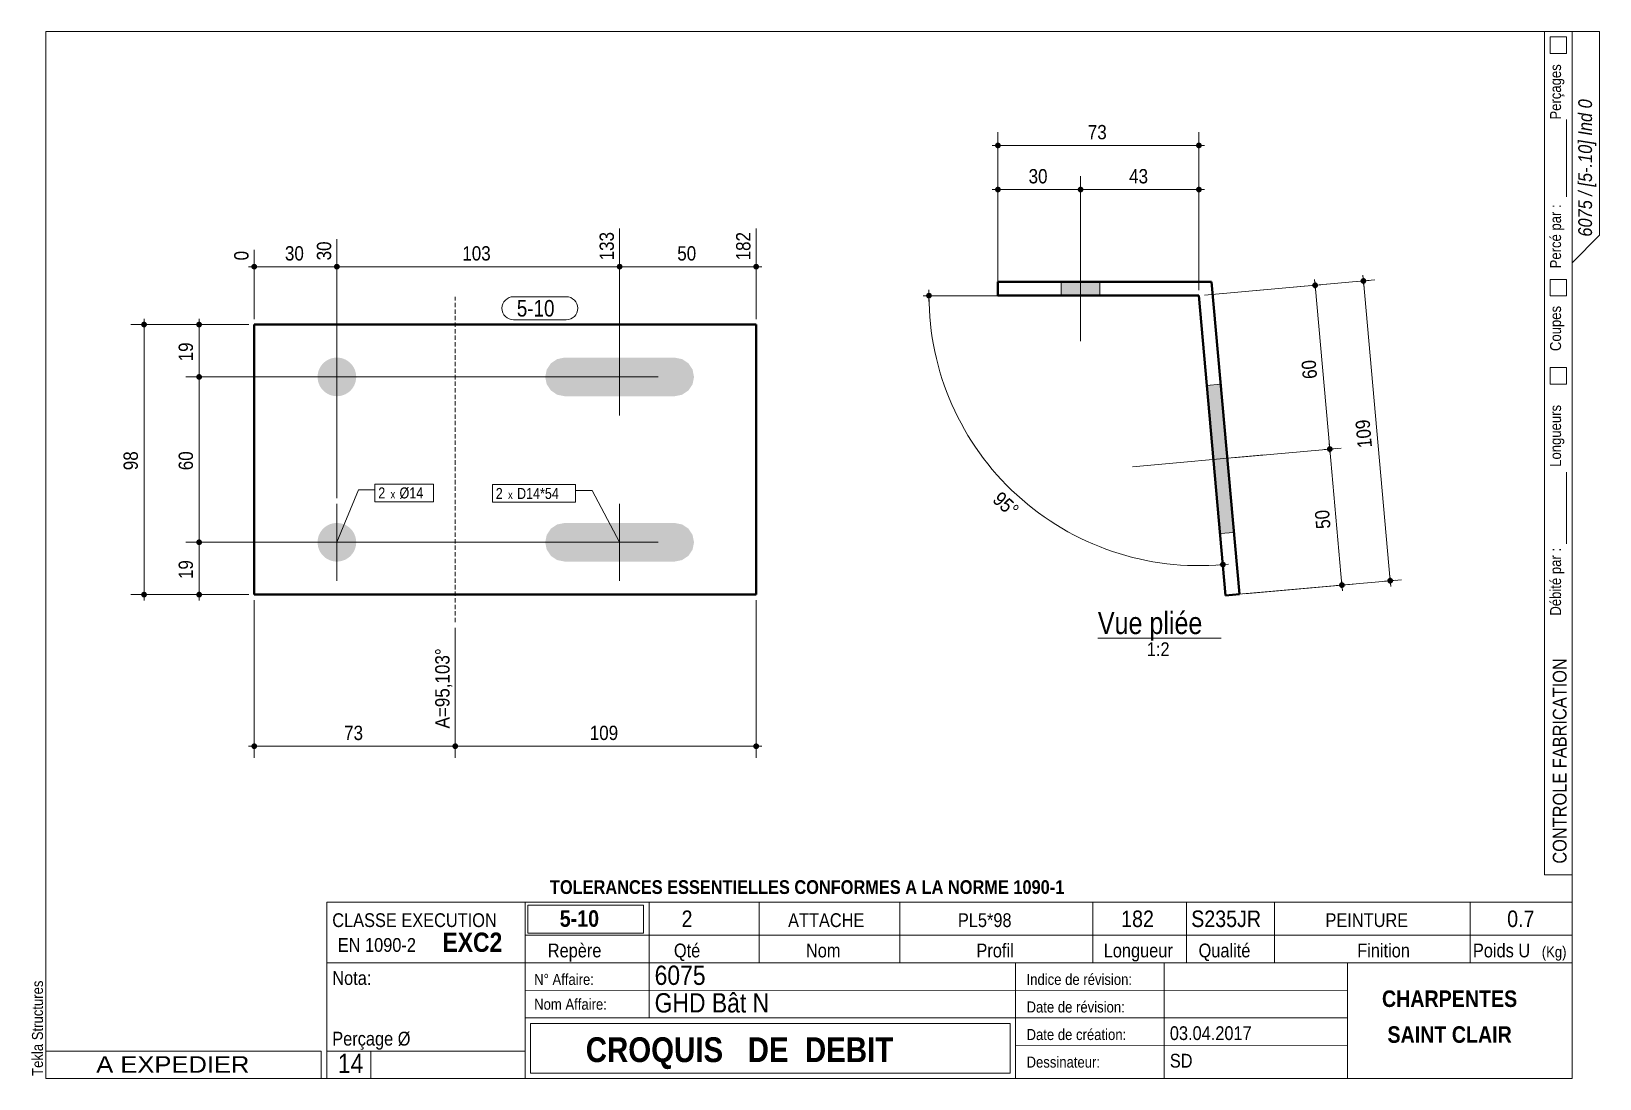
# Model space of a CAD drawing. Header units: millimetres. Extents: x 2 to 287, y 5 to 195.
import ezdxf

# ---------------------------------------------------------------- set-up
doc = ezdxf.new("R2010")
doc.units = ezdxf.units.MM
doc.linetypes.add('CACHE2', pattern=[1.190625, 0.79375, -0.396875])
for name, color, linetype, lineweight in [('Autre type objet', 1, 'Continuous', 0), ('Boulon', 7, 'Continuous', 0), ('Cache', 7, 'Continuous', 0), ('Cotation', 7, 'Continuous', 0), ('Désignation boulon', 3, 'Continuous', 0), ('Feuille dessin', 5, 'Continuous', 0), ('Piece', 2, 'Continuous', 0), ('Repère pièce', 3, 'Continuous', 0)]:
    doc.layers.add(name, color=color, linetype=linetype, lineweight=lineweight)
doc.styles.add('ARIAL', font='ARIAL.TTF')
doc.styles.add('ARIAL_BOLD', font='ARIALBD.TTF')
doc.styles.add('ARIAL_ITALIC', font='ARIALI.TTF')
doc.styles.add('ARIAL_NARROW', font='ARIAL.TTF')
doc.styles.add('COMIC_SANS_MS', font='COMIC.TTF')

# ---------------------------------------------------------------- blocks, each defined once
blk = doc.blocks.new('*A1')
at = {"layer": 'Boulon'}
for points in [[(57.93, 135.81), (58.01, 135.81), (58.1, 135.8), (58.18, 135.79), (58.27, 135.78), (58.35, 135.77), (58.44, 135.76), (58.52, 135.74), (58.61, 135.73), (58.69, 135.71), (58.77, 135.68), (58.86, 135.66), (58.94, 135.63), (59.02, 135.61), (59.1, 135.58), (59.18, 135.54), (59.26, 135.51), (59.34, 135.48), (59.41, 135.44), (59.49, 135.4), (59.56, 135.36), (59.64, 135.31), (59.71, 135.27), (59.78, 135.22), (59.86, 135.17), (59.92, 135.12), (59.99, 135.07), (60.06, 135.02), (60.13, 134.96), (60.19, 134.9), (60.25, 134.85), (60.31, 134.79), (60.37, 134.72), (60.43, 134.66), (60.49, 134.6), (60.55, 134.53), (60.6, 134.46), (60.65, 134.4), (60.7, 134.33), (60.75, 134.26), (60.8, 134.18), (60.84, 134.11), (60.89, 134.04), (60.93, 133.96), (60.97, 133.88), (61, 133.81), (61.04, 133.73), (61.07, 133.65), (61.11, 133.57), (61.14, 133.49), (61.16, 133.41), (61.19, 133.33), (61.21, 133.24), (61.23, 133.16), (61.25, 133.08), (61.27, 132.99), (61.29, 132.91), (61.3, 132.82), (61.31, 132.74), (61.32, 132.65), (61.33, 132.57), (61.34, 132.48), (61.34, 132.4), (61.34, 132.31), (61.34, 132.23), (61.34, 132.14), (61.33, 132.05), (61.32, 131.97), (61.31, 131.88), (61.3, 131.8), (61.29, 131.71), (61.27, 131.63), (61.25, 131.54), (61.23, 131.46), (61.21, 131.38), (61.19, 131.3), (61.16, 131.21), (61.14, 131.13), (61.11, 131.05), (61.07, 130.97), (61.04, 130.89), (61, 130.81), (60.97, 130.74), (60.93, 130.66), (60.89, 130.59), (60.84, 130.51), (60.8, 130.44), (60.75, 130.37), (60.7, 130.3), (60.65, 130.23), (60.6, 130.16), (60.55, 130.09), (60.49, 130.03), (60.43, 129.96), (60.37, 129.9), (60.31, 129.84), (60.25, 129.78), (60.19, 129.72), (60.13, 129.66), (60.06, 129.61), (59.99, 129.55), (59.92, 129.5), (59.86, 129.45), (59.78, 129.4), (59.71, 129.35), (59.64, 129.31), (59.56, 129.27), (59.49, 129.22), (59.41, 129.18), (59.34, 129.15), (59.26, 129.11), (59.18, 129.08), (59.1, 129.05), (59.02, 129.02), (58.94, 128.99), (58.86, 128.96), (58.77, 128.94), (58.69, 128.92), (58.61, 128.9), (58.52, 128.88), (58.44, 128.86), (58.35, 128.85), (58.27, 128.84), (58.18, 128.83), (58.1, 128.82), (58.01, 128.82), (57.93, 128.81), (57.84, 128.81), (57.75, 128.81), (57.67, 128.82), (57.58, 128.82), (57.5, 128.83), (57.41, 128.84), (57.33, 128.85), (57.24, 128.86), (57.16, 128.88), (57.07, 128.9), (56.99, 128.92), (56.91, 128.94), (56.82, 128.96), (56.74, 128.99), (56.66, 129.02), (56.58, 129.05), (56.5, 129.08), (56.42, 129.11), (56.34, 129.15), (56.27, 129.18), (56.19, 129.22), (56.11, 129.27), (56.04, 129.31), (55.97, 129.35), (55.9, 129.4), (55.82, 129.45), (55.75, 129.5), (55.69, 129.55), (55.62, 129.61), (55.55, 129.66), (55.49, 129.72), (55.43, 129.78), (55.36, 129.84), (55.3, 129.9), (55.25, 129.96), (55.19, 130.03), (55.13, 130.09), (55.08, 130.16), (55.03, 130.23), (54.98, 130.3), (54.93, 130.37), (54.88, 130.44), (54.84, 130.51), (54.79, 130.59), (54.75, 130.66), (54.71, 130.74), (54.68, 130.81), (54.64, 130.89), (54.61, 130.97), (54.57, 131.05), (54.54, 131.13), (54.52, 131.21), (54.49, 131.3), (54.47, 131.38), (54.44, 131.46), (54.42, 131.54), (54.41, 131.63), (54.39, 131.71), (54.38, 131.8), (54.37, 131.88), (54.36, 131.97), (54.35, 132.05), (54.34, 132.14), (54.34, 132.23), (54.34, 132.31), (54.34, 132.4), (54.34, 132.48), (54.35, 132.57), (54.36, 132.65), (54.37, 132.74), (54.38, 132.82), (54.39, 132.91), (54.41, 132.99), (54.42, 133.08), (54.44, 133.16), (54.47, 133.24), (54.49, 133.33), (54.52, 133.41), (54.54, 133.49), (54.57, 133.57), (54.61, 133.65), (54.64, 133.73), (54.68, 133.81), (54.71, 133.88), (54.75, 133.96), (54.79, 134.04), (54.84, 134.11), (54.88, 134.18), (54.93, 134.26), (54.98, 134.33), (55.03, 134.4), (55.08, 134.46), (55.13, 134.53), (55.19, 134.6), (55.25, 134.66), (55.3, 134.72), (55.36, 134.79), (55.43, 134.85), (55.49, 134.9), (55.55, 134.96), (55.62, 135.02), (55.69, 135.07), (55.75, 135.12), (55.82, 135.17), (55.9, 135.22), (55.97, 135.27), (56.04, 135.31), (56.11, 135.36), (56.19, 135.4), (56.27, 135.44), (56.34, 135.48), (56.42, 135.51), (56.5, 135.54), (56.58, 135.58), (56.66, 135.61), (56.74, 135.63), (56.82, 135.66), (56.91, 135.68), (56.99, 135.71), (57.07, 135.73), (57.16, 135.74), (57.24, 135.76), (57.33, 135.77), (57.41, 135.78), (57.5, 135.79), (57.58, 135.8), (57.67, 135.81), (57.75, 135.81), (57.84, 135.81)], [(57.93, 105.81), (58.01, 105.81), (58.1, 105.8), (58.18, 105.79), (58.27, 105.78), (58.35, 105.77), (58.44, 105.76), (58.52, 105.74), (58.61, 105.73), (58.69, 105.71), (58.77, 105.68), (58.86, 105.66), (58.94, 105.63), (59.02, 105.61), (59.1, 105.58), (59.18, 105.54), (59.26, 105.51), (59.34, 105.48), (59.41, 105.44), (59.49, 105.4), (59.56, 105.36), (59.64, 105.31), (59.71, 105.27), (59.78, 105.22), (59.86, 105.17), (59.92, 105.12), (59.99, 105.07), (60.06, 105.02), (60.13, 104.96), (60.19, 104.9), (60.25, 104.85), (60.31, 104.79), (60.37, 104.72), (60.43, 104.66), (60.49, 104.6), (60.55, 104.53), (60.6, 104.46), (60.65, 104.4), (60.7, 104.33), (60.75, 104.26), (60.8, 104.18), (60.84, 104.11), (60.89, 104.04), (60.93, 103.96), (60.97, 103.88), (61, 103.81), (61.04, 103.73), (61.07, 103.65), (61.11, 103.57), (61.14, 103.49), (61.16, 103.41), (61.19, 103.33), (61.21, 103.24), (61.23, 103.16), (61.25, 103.08), (61.27, 102.99), (61.29, 102.91), (61.3, 102.82), (61.31, 102.74), (61.32, 102.65), (61.33, 102.57), (61.34, 102.48), (61.34, 102.4), (61.34, 102.31), (61.34, 102.23), (61.34, 102.14), (61.33, 102.05), (61.32, 101.97), (61.31, 101.88), (61.3, 101.8), (61.29, 101.71), (61.27, 101.63), (61.25, 101.54), (61.23, 101.46), (61.21, 101.38), (61.19, 101.3), (61.16, 101.21), (61.14, 101.13), (61.11, 101.05), (61.07, 100.97), (61.04, 100.89), (61, 100.81), (60.97, 100.74), (60.93, 100.66), (60.89, 100.59), (60.84, 100.51), (60.8, 100.44), (60.75, 100.37), (60.7, 100.3), (60.65, 100.23), (60.6, 100.16), (60.55, 100.09), (60.49, 100.03), (60.43, 99.96), (60.37, 99.9), (60.31, 99.84), (60.25, 99.78), (60.19, 99.72), (60.13, 99.66), (60.06, 99.61), (59.99, 99.55), (59.92, 99.5), (59.86, 99.45), (59.78, 99.4), (59.71, 99.35), (59.64, 99.31), (59.56, 99.27), (59.49, 99.22), (59.41, 99.18), (59.34, 99.15), (59.26, 99.11), (59.18, 99.08), (59.1, 99.05), (59.02, 99.02), (58.94, 98.99), (58.86, 98.96), (58.77, 98.94), (58.69, 98.92), (58.61, 98.9), (58.52, 98.88), (58.44, 98.86), (58.35, 98.85), (58.27, 98.84), (58.18, 98.83), (58.1, 98.82), (58.01, 98.82), (57.93, 98.81), (57.84, 98.81), (57.75, 98.81), (57.67, 98.82), (57.58, 98.82), (57.5, 98.83), (57.41, 98.84), (57.33, 98.85), (57.24, 98.86), (57.16, 98.88), (57.07, 98.9), (56.99, 98.92), (56.91, 98.94), (56.82, 98.96), (56.74, 98.99), (56.66, 99.02), (56.58, 99.05), (56.5, 99.08), (56.42, 99.11), (56.34, 99.15), (56.27, 99.18), (56.19, 99.22), (56.11, 99.27), (56.04, 99.31), (55.97, 99.35), (55.9, 99.4), (55.82, 99.45), (55.75, 99.5), (55.69, 99.55), (55.62, 99.61), (55.55, 99.66), (55.49, 99.72), (55.43, 99.78), (55.36, 99.84), (55.3, 99.9), (55.25, 99.96), (55.19, 100.03), (55.13, 100.09), (55.08, 100.16), (55.03, 100.23), (54.98, 100.3), (54.93, 100.37), (54.88, 100.44), (54.84, 100.51), (54.79, 100.59), (54.75, 100.66), (54.71, 100.74), (54.68, 100.81), (54.64, 100.89), (54.61, 100.97), (54.57, 101.05), (54.54, 101.13), (54.52, 101.21), (54.49, 101.3), (54.47, 101.38), (54.44, 101.46), (54.42, 101.54), (54.41, 101.63), (54.39, 101.71), (54.38, 101.8), (54.37, 101.88), (54.36, 101.97), (54.35, 102.05), (54.34, 102.14), (54.34, 102.23), (54.34, 102.31), (54.34, 102.4), (54.34, 102.48), (54.35, 102.57), (54.36, 102.65), (54.37, 102.74), (54.38, 102.82), (54.39, 102.91), (54.41, 102.99), (54.42, 103.08), (54.44, 103.16), (54.47, 103.24), (54.49, 103.33), (54.52, 103.41), (54.54, 103.49), (54.57, 103.57), (54.61, 103.65), (54.64, 103.73), (54.68, 103.81), (54.71, 103.88), (54.75, 103.96), (54.79, 104.04), (54.84, 104.11), (54.88, 104.18), (54.93, 104.26), (54.98, 104.33), (55.03, 104.4), (55.08, 104.46), (55.13, 104.53), (55.19, 104.6), (55.25, 104.66), (55.3, 104.72), (55.36, 104.79), (55.43, 104.85), (55.49, 104.9), (55.55, 104.96), (55.62, 105.02), (55.69, 105.07), (55.75, 105.12), (55.82, 105.17), (55.9, 105.22), (55.97, 105.27), (56.04, 105.31), (56.11, 105.36), (56.19, 105.4), (56.27, 105.44), (56.34, 105.48), (56.42, 105.51), (56.5, 105.54), (56.58, 105.58), (56.66, 105.61), (56.74, 105.63), (56.82, 105.66), (56.91, 105.68), (56.99, 105.71), (57.07, 105.73), (57.16, 105.74), (57.24, 105.76), (57.33, 105.77), (57.41, 105.78), (57.5, 105.79), (57.58, 105.8), (57.67, 105.81), (57.75, 105.81), (57.84, 105.81)]]:
    blk.add_hatch(color=256, dxfattribs=at).paths.add_polyline_path(points, flags=17)
at = {"layer": 'Boulon', "linetype": 'Continuous', "lineweight": 0}
for p, q in [((57.84, 139.31), (57.84, 125.31)), ((64.84, 132.31), (50.84, 132.31)), ((57.84, 109.31), (57.84, 95.31)), ((64.84, 102.31), (50.84, 102.31))]:
    blk.add_line(p, q, dxfattribs=at)
blk = doc.blocks.new('*A2')
at = {"layer": 'Boulon'}
for points in [[(95.92, 130.97), (95.65, 132.31), (95.92, 133.65), (96.68, 134.79), (97.81, 135.54), (99.15, 135.81), (119.15, 135.81), (120.49, 135.54), (121.63, 134.79), (122.39, 133.65), (122.65, 132.31), (122.39, 130.97), (121.63, 129.84), (120.49, 129.08), (119.15, 128.81), (99.15, 128.81), (97.81, 129.08), (96.68, 129.84)], [(95.92, 100.97), (95.65, 102.31), (95.92, 103.65), (96.68, 104.79), (97.81, 105.54), (99.15, 105.81), (119.15, 105.81), (120.49, 105.54), (121.63, 104.79), (122.39, 103.65), (122.65, 102.31), (122.39, 100.97), (121.63, 99.84), (120.49, 99.08), (119.15, 98.81), (99.15, 98.81), (97.81, 99.08), (96.68, 99.84)]]:
    blk.add_hatch(color=256, dxfattribs=at).paths.add_polyline_path(points, flags=17)
at = {"layer": 'Boulon', "linetype": 'Continuous', "lineweight": 0}
for p, q in [((109.15, 139.31), (109.15, 125.31)), ((102.15, 132.31), (116.15, 132.31)), ((109.15, 109.31), (109.15, 95.31)), ((102.15, 102.31), (116.15, 102.31))]:
    blk.add_line(p, q, dxfattribs=at)
blk = doc.blocks.new('*A3')
at = {"layer": 'Cache', "color": 7, "linetype": 'CACHE2', "lineweight": 20}
blk.add_line((79.316765, 87.811167), (79.316765, 146.811167), dxfattribs=at)
at = {"layer": 'Piece', "color": 2, "linetype": 'Continuous', "lineweight": 40}
for p, q in [((42.842507, 141.811167), (42.842507, 92.811167)), ((133.928126, 141.811167), (42.842507, 141.811167)), ((133.928126, 92.811167), (133.928126, 141.811167)), ((42.842507, 92.811167), (133.928126, 92.811167))]:
    blk.add_line(p, q, dxfattribs=at)
blk = doc.blocks.new('*A4')
at = {"layer": 'Boulon'}
blk.add_hatch(color=256, dxfattribs=at).paths.add_polyline_path([(189.3, 147.05), (189.3, 149.55), (196.3, 149.55), (196.3, 147.05)], flags=17)
blk.add_hatch(color=256, dxfattribs=at).paths.add_polyline_path([(189.3, 147.05), (189.3, 149.55), (196.3, 149.55), (196.3, 147.05)], flags=17)
at = {"layer": 'Boulon', "linetype": 'Continuous', "lineweight": 0}
for p, q in [((192.8, 138.8), (192.8, 165.3)), ((192.8, 138.8), (192.8, 165.3)), ((189.3, 149.55), (189.3, 147.05)), ((189.3, 149.55), (189.3, 147.05)), ((196.3, 149.55), (196.3, 147.05)), ((196.3, 149.55), (196.3, 147.05))]:
    blk.add_line(p, q, dxfattribs=at)
blk = doc.blocks.new('*A5')
at = {"layer": 'Boulon'}
blk.add_hatch(color=256, dxfattribs=at).paths.add_polyline_path([(220.62, 104.11), (218.13, 103.89), (215.73, 130.78), (218.22, 131)], flags=17)
blk.add_hatch(color=256, dxfattribs=at).paths.add_polyline_path([(220.62, 104.11), (218.13, 103.89), (215.73, 130.78), (218.22, 131)], flags=17)
at = {"layer": 'Boulon', "linetype": 'Continuous', "lineweight": 0}
for p, q in [((218.22, 131), (215.73, 130.78)), ((218.22, 131), (215.73, 130.78)), ((226.14, 118.16), (202.24, 116.02)), ((226.14, 118.16), (202.24, 116.02)), ((220.62, 104.11), (218.13, 103.89)), ((220.62, 104.11), (218.13, 103.89))]:
    blk.add_line(p, q, dxfattribs=at)
blk = doc.blocks.new('*A6')
at = {"layer": 'Piece', "color": 2, "linetype": 'Continuous', "lineweight": 40}
for p, q in [((216.560289, 149.554874), (177.799325, 149.554874)), ((177.799325, 147.054874), (177.799325, 149.554874)), ((221.620941, 92.882306), (216.560289, 149.554874)), ((214.273582, 147.054874), (177.799325, 147.054874)), ((214.273582, 147.054874), (219.130849, 92.65995)), ((219.130849, 92.65995), (221.620941, 92.882306))]:
    blk.add_line(p, q, dxfattribs=at)
blk = doc.blocks.new('*A7')
at = {"layer": 'Feuille dessin', "linetype": 'Continuous', "lineweight": 0}
for p, q in [((282, 195), (5, 195)), ((5, 195), (5, 5)), ((282, 5), (282, 195)), ((5, 5), (282, 5))]:
    blk.add_line(p, q, dxfattribs=at)
at = {"layer": 'Feuille dessin', "style": 'ARIAL', "width": 0.85}
blk.add_text('Tekla Structures', height=2, rotation=90, dxfattribs=at).set_placement((4.5, 5.5))
blk = doc.blocks.new('*A8')
at = {"layer": 'Autre type objet', "linetype": 'Continuous', "lineweight": 0}
for p, q in [((56, 37), (92, 37)), ((56, 37), (56, 10)), ((92, 37), (92, 10)), ((56, 26), (92, 26)), ((56, 10), (92, 10)), ((56, 5), (56, 10)), ((64, 5), (64, 10)), ((56, 5), (64, 5))]:
    blk.add_line(p, q, dxfattribs=at)
at = {"layer": 'Autre type objet', "width": 0.85}
for s, height, style, p in [('CLASSE EXECUTION', 2.5, 'ARIAL', (57, 32.5)), ('EXC2', 3.5, 'ARIAL_BOLD', (77, 28)), ('EN 1090-2', 2.5, 'ARIAL', (58, 28)), ('Nota:', 2.5, 'ARIAL', (57, 22)), ('Perçage Ø', 2.5, 'ARIAL', (57, 11)), ('14', 3.5, 'ARIAL_NARROW', (58.014234, 6))]:
    blk.add_text(s, height=height, dxfattribs=dict(at, style=style)).set_placement(p)
blk = doc.blocks.new('*A9')
at = {"layer": 'Autre type objet', "linetype": 'Continuous', "lineweight": 0}
for p, q in [((277, 42), (277, 195)), ((277, 195), (287, 195)), ((278, 194), (278, 191)), ((281, 194), (278, 194)), ((281, 191), (281, 194)), ((282, 42), (282, 195)), ((287, 195), (287, 158)), ((278, 191), (281, 191)), ((281, 165), (281, 179)), ((287, 158), (282, 153)), ((278, 150), (278, 147)), ((281, 150), (278, 150)), ((281, 147), (281, 150)), ((278, 147), (281, 147)), ((278, 134), (278, 131)), ((281, 134), (278, 134)), ((281, 131), (281, 134)), ((278, 131), (281, 131)), ((281, 102), (281, 115)), ((277, 42), (282, 42))]:
    blk.add_line(p, q, dxfattribs=at)
at = {"layer": 'Autre type objet', "width": 0.85}
for s, height, style, p in [('Perçages', 2, 'ARIAL', (280, 179)), ('6075 / [5-.10] Ind 0', 2.5, 'ARIAL_ITALIC', (285.619109, 157.760245)), ('Percé par :', 2, 'ARIAL', (280, 152)), ('Coupes', 2, 'ARIAL', (280, 137)), ('Longueurs', 2, 'ARIAL', (280, 116)), ('Débité par :', 2, 'ARIAL', (280, 89)), ('CONTROLE FABRICATION', 2.5, 'ARIAL', (281, 44))]:
    blk.add_text(s, height=height, rotation=90, dxfattribs=dict(at, style=style)).set_placement(p)
blk = doc.blocks.new('*A10')
at = {"layer": 'Autre type objet', "linetype": 'Continuous', "lineweight": 0}
for p, q in [((92, 37), (282, 37)), ((92, 37), (92, 31)), ((114.5, 31), (114.5, 37)), ((134.5, 31), (134.5, 37)), ((160, 31), (160, 37)), ((195, 31), (195, 37)), ((212, 31), (212, 37)), ((228, 31), (228, 37)), ((263.5, 31), (263.5, 37)), ((282, 31), (282, 37)), ((92.51953, 36.5), (113.5, 36.5)), ((92.51953, 31.394341), (92.51953, 36.5)), ((113.5, 36.5), (113.5, 31.394341)), ((113.5, 31.394341), (92.51953, 31.394341)), ((92, 31), (282, 31)), ((92, 31), (92, 5)), ((114.5, 16), (114.5, 31)), ((134.5, 26), (134.5, 31)), ((160, 26), (160, 31)), ((195, 26), (195, 31)), ((212, 26), (212, 31)), ((228, 26), (228, 31)), ((263.5, 26), (263.5, 31)), ((282, 5), (282, 31)), ((92, 26), (282, 26)), ((181, 26), (181, 5)), ((208, 26), (208, 5)), ((241.262466, 5), (241.262466, 26)), ((92, 21), (241.327069, 20.935451)), ((92, 16), (181, 16)), ((93, 15), (180, 15)), ((93, 6), (93, 15)), ((180, 15), (180, 6)), ((181, 16), (241.297815, 16.021151)), ((181, 11), (241.217807, 10.969512)), ((180, 6), (93, 6)), ((92, 5), (282, 5))]:
    blk.add_line(p, q, dxfattribs=at)
at = {"layer": 'Autre type objet', "width": 0.85}
for s, height, style, p in [('TOLERANCES ESSENTIELLES CONFORMES A LA NORME 1090-1', 2.5, 'ARIAL_BOLD', (96.5, 38.5)), ('5-10', 3, 'ARIAL_BOLD', (98.285724, 32.540141)), ('2', 3, 'ARIAL', (120.389893, 32.5)), ('ATTACHE', 2.5, 'ARIAL', (139.718018, 32.5)), ('PL5*98', 2.5, 'ARIAL', (170.537964, 32.5)), ('182', 3, 'ARIAL', (200.165771, 32.5)), ('S235JR', 3, 'ARIAL', (212.880127, 32.5)), ('PEINTURE', 2.5, 'ARIAL', (237.24646, 32.5)), ('0.7', 3, 'ARIAL', (270.222412, 32.5)), ('Repère', 2.5, 'ARIAL', (96.112978, 27)), ('Qté', 2.5, 'ARIAL', (119, 27)), ('Nom', 2.5, 'ARIAL', (142.961426, 27)), ('Profil', 2.5, 'ARIAL', (173.903564, 27)), ('Longueur', 2.5, 'ARIAL', (197, 27)), ('Qualité', 2.5, 'ARIAL', (214.218018, 27)), ('Finition', 2.5, 'ARIAL', (243, 27)), ('Poids U', 2.5, 'ARIAL', (264, 27)), ('(Kg)', 2, 'ARIAL', (276.5, 27)), ('N° Affaire:', 2, 'ARIAL', (93.640566, 22)), ('6075', 3.5, 'ARIAL', (115.5, 22)), ('Indice de révision:', 2, 'ARIAL', (183, 22)), ('GHD Bât N', 3.5, 'ARIAL', (115.5, 17)), ('CHARPENTES', 3, 'ARIAL_BOLD', (247.5, 18)), ('Nom Affaire:', 2, 'ARIAL', (93.640566, 17.5)), ('Date de révision:', 2, 'ARIAL', (183, 17)), ('03.04.2017', 2.5, 'ARIAL', (209, 12)), ('SAINT CLAIR', 3, 'ARIAL_BOLD', (248.5, 11.5)), ('CROQUIS   DE  DEBIT', 4.5, 'ARIAL_BOLD', (103, 8)), ('Date de création:', 2, 'ARIAL', (183, 12)), ('Dessinateur:', 2, 'ARIAL', (183, 7)), ('SD', 2.5, 'ARIAL', (209, 7))]:
    blk.add_text(s, height=height, dxfattribs=dict(at, style=style)).set_placement(p)
blk = doc.blocks.new('*A11')
at = {"layer": 'Autre type objet', "linetype": 'Continuous', "lineweight": 0}
for p, q in [((5, 10), (55, 10)), ((5, 10), (5, 5)), ((55, 10), (55, 5)), ((5, 5), (55, 5))]:
    blk.add_line(p, q, dxfattribs=at)
at = {"layer": 'Autre type objet', "style": 'ARIAL', "width": 1.105}
blk.add_text('A EXPEDIER', height=3, dxfattribs=at).set_placement((14.169647, 6.073465))
blk = doc.blocks.new('*A12')
at = {"layer": 'Cotation'}
for points in [[(42.82, 151.79), (42.79, 151.79), (42.77, 151.8), (42.74, 151.8), (42.72, 151.81), (42.69, 151.81), (42.67, 151.82), (42.64, 151.83), (42.62, 151.84), (42.6, 151.85), (42.58, 151.87), (42.55, 151.88), (42.53, 151.89), (42.51, 151.91), (42.49, 151.93), (42.47, 151.94), (42.46, 151.96), (42.44, 151.98), (42.42, 152), (42.41, 152.02), (42.4, 152.04), (42.38, 152.07), (42.37, 152.09), (42.36, 152.11), (42.35, 152.14), (42.34, 152.16), (42.34, 152.18), (42.33, 152.21), (42.33, 152.23), (42.33, 152.26), (42.32, 152.29), (42.32, 152.31), (42.32, 152.34), (42.33, 152.36), (42.33, 152.39), (42.33, 152.41), (42.34, 152.44), (42.34, 152.46), (42.35, 152.49), (42.36, 152.51), (42.37, 152.53), (42.38, 152.56), (42.4, 152.58), (42.41, 152.6), (42.42, 152.62), (42.44, 152.64), (42.46, 152.66), (42.47, 152.68), (42.49, 152.7), (42.51, 152.71), (42.53, 152.73), (42.55, 152.74), (42.58, 152.76), (42.6, 152.77), (42.62, 152.78), (42.64, 152.79), (42.67, 152.8), (42.69, 152.81), (42.72, 152.82), (42.74, 152.82), (42.77, 152.83), (42.79, 152.83), (42.82, 152.83), (42.84, 152.83), (42.87, 152.83), (42.89, 152.83), (42.92, 152.83), (42.94, 152.82), (42.97, 152.82), (42.99, 152.81), (43.02, 152.8), (43.04, 152.79), (43.06, 152.78), (43.09, 152.77), (43.11, 152.76), (43.13, 152.74), (43.15, 152.73), (43.17, 152.71), (43.19, 152.7), (43.21, 152.68), (43.23, 152.66), (43.24, 152.64), (43.26, 152.62), (43.27, 152.6), (43.29, 152.58), (43.3, 152.56), (43.31, 152.53), (43.32, 152.51), (43.33, 152.49), (43.34, 152.46), (43.35, 152.44), (43.35, 152.41), (43.36, 152.39), (43.36, 152.36), (43.36, 152.34), (43.36, 152.31), (43.36, 152.29), (43.36, 152.26), (43.36, 152.23), (43.35, 152.21), (43.35, 152.18), (43.34, 152.16), (43.33, 152.14), (43.32, 152.11), (43.31, 152.09), (43.3, 152.07), (43.29, 152.04), (43.27, 152.02), (43.26, 152), (43.24, 151.98), (43.23, 151.96), (43.21, 151.94), (43.19, 151.93), (43.17, 151.91), (43.15, 151.89), (43.13, 151.88), (43.11, 151.87), (43.09, 151.85), (43.06, 151.84), (43.04, 151.83), (43.02, 151.82), (42.99, 151.81), (42.97, 151.81), (42.94, 151.8), (42.92, 151.8), (42.89, 151.79), (42.87, 151.79), (42.84, 151.79)], [(57.81, 151.79), (57.79, 151.79), (57.76, 151.8), (57.74, 151.8), (57.71, 151.81), (57.69, 151.81), (57.66, 151.82), (57.64, 151.83), (57.62, 151.84), (57.59, 151.85), (57.57, 151.87), (57.55, 151.88), (57.53, 151.89), (57.51, 151.91), (57.49, 151.93), (57.47, 151.94), (57.45, 151.96), (57.44, 151.98), (57.42, 152), (57.41, 152.02), (57.39, 152.04), (57.38, 152.07), (57.37, 152.09), (57.36, 152.11), (57.35, 152.14), (57.34, 152.16), (57.34, 152.18), (57.33, 152.21), (57.33, 152.23), (57.32, 152.26), (57.32, 152.29), (57.32, 152.31), (57.32, 152.34), (57.32, 152.36), (57.33, 152.39), (57.33, 152.41), (57.34, 152.44), (57.34, 152.46), (57.35, 152.49), (57.36, 152.51), (57.37, 152.53), (57.38, 152.56), (57.39, 152.58), (57.41, 152.6), (57.42, 152.62), (57.44, 152.64), (57.45, 152.66), (57.47, 152.68), (57.49, 152.7), (57.51, 152.71), (57.53, 152.73), (57.55, 152.74), (57.57, 152.76), (57.59, 152.77), (57.62, 152.78), (57.64, 152.79), (57.66, 152.8), (57.69, 152.81), (57.71, 152.82), (57.74, 152.82), (57.76, 152.83), (57.79, 152.83), (57.81, 152.83), (57.84, 152.83), (57.87, 152.83), (57.89, 152.83), (57.92, 152.83), (57.94, 152.82), (57.97, 152.82), (57.99, 152.81), (58.01, 152.8), (58.04, 152.79), (58.06, 152.78), (58.08, 152.77), (58.11, 152.76), (58.13, 152.74), (58.15, 152.73), (58.17, 152.71), (58.19, 152.7), (58.21, 152.68), (58.23, 152.66), (58.24, 152.64), (58.26, 152.62), (58.27, 152.6), (58.29, 152.58), (58.3, 152.56), (58.31, 152.53), (58.32, 152.51), (58.33, 152.49), (58.34, 152.46), (58.34, 152.44), (58.35, 152.41), (58.35, 152.39), (58.36, 152.36), (58.36, 152.34), (58.36, 152.31), (58.36, 152.29), (58.36, 152.26), (58.35, 152.23), (58.35, 152.21), (58.34, 152.18), (58.34, 152.16), (58.33, 152.14), (58.32, 152.11), (58.31, 152.09), (58.3, 152.07), (58.29, 152.04), (58.27, 152.02), (58.26, 152), (58.24, 151.98), (58.23, 151.96), (58.21, 151.94), (58.19, 151.93), (58.17, 151.91), (58.15, 151.89), (58.13, 151.88), (58.11, 151.87), (58.08, 151.85), (58.06, 151.84), (58.04, 151.83), (58.01, 151.82), (57.99, 151.81), (57.97, 151.81), (57.94, 151.8), (57.92, 151.8), (57.89, 151.79), (57.87, 151.79), (57.84, 151.79)]]:
    blk.add_hatch(color=256, dxfattribs=at).paths.add_polyline_path(points, flags=17)
at = {"layer": 'Cotation', "linetype": 'Continuous', "lineweight": 0}
for p, q in [((57.84, 110.31), (57.84, 157.31)), ((42.84, 142.81), (42.84, 155.38)), ((43.88, 152.31), (41.8, 152.31)), ((42.84, 152.31), (41.8, 152.31)), ((42.84, 153.35), (42.84, 151.27)), ((42.84, 152.31), (57.84, 152.31)), ((58.88, 152.31), (56.8, 152.31)), ((57.84, 153.35), (57.84, 151.27)), ((57.84, 152.31), (58.88, 152.31))]:
    blk.add_line(p, q, dxfattribs=at)
at = {"layer": 'Cotation'}
for p in [(42.84, 152.31), (57.84, 152.31)]:
    blk.add_point(p, dxfattribs=at)
at = {"layer": 'Cotation', "style": 'ARIAL', "width": 0.85}
for s, p in [('30', (56.8, 153.45)), ('0', (41.8, 153.45))]:
    blk.add_text(s, height=2.6, rotation=90.0002, dxfattribs=at).set_placement(p)
blk.add_text('30', height=2.6, dxfattribs=at).set_placement((48.41, 153.43))
blk = doc.blocks.new('*A13')
at = {"layer": 'Cotation'}
for points in [[(57.81, 151.79), (57.79, 151.79), (57.76, 151.8), (57.74, 151.8), (57.71, 151.81), (57.69, 151.81), (57.66, 151.82), (57.64, 151.83), (57.62, 151.84), (57.59, 151.85), (57.57, 151.87), (57.55, 151.88), (57.53, 151.89), (57.51, 151.91), (57.49, 151.93), (57.47, 151.94), (57.45, 151.96), (57.44, 151.98), (57.42, 152), (57.41, 152.02), (57.39, 152.04), (57.38, 152.07), (57.37, 152.09), (57.36, 152.11), (57.35, 152.14), (57.34, 152.16), (57.34, 152.18), (57.33, 152.21), (57.33, 152.23), (57.32, 152.26), (57.32, 152.29), (57.32, 152.31), (57.32, 152.34), (57.32, 152.36), (57.33, 152.39), (57.33, 152.41), (57.34, 152.44), (57.34, 152.46), (57.35, 152.49), (57.36, 152.51), (57.37, 152.53), (57.38, 152.56), (57.39, 152.58), (57.41, 152.6), (57.42, 152.62), (57.44, 152.64), (57.45, 152.66), (57.47, 152.68), (57.49, 152.7), (57.51, 152.71), (57.53, 152.73), (57.55, 152.74), (57.57, 152.76), (57.59, 152.77), (57.62, 152.78), (57.64, 152.79), (57.66, 152.8), (57.69, 152.81), (57.71, 152.82), (57.74, 152.82), (57.76, 152.83), (57.79, 152.83), (57.81, 152.83), (57.84, 152.83), (57.87, 152.83), (57.89, 152.83), (57.92, 152.83), (57.94, 152.82), (57.97, 152.82), (57.99, 152.81), (58.01, 152.8), (58.04, 152.79), (58.06, 152.78), (58.08, 152.77), (58.11, 152.76), (58.13, 152.74), (58.15, 152.73), (58.17, 152.71), (58.19, 152.7), (58.21, 152.68), (58.23, 152.66), (58.24, 152.64), (58.26, 152.62), (58.27, 152.6), (58.29, 152.58), (58.3, 152.56), (58.31, 152.53), (58.32, 152.51), (58.33, 152.49), (58.34, 152.46), (58.34, 152.44), (58.35, 152.41), (58.35, 152.39), (58.36, 152.36), (58.36, 152.34), (58.36, 152.31), (58.36, 152.29), (58.36, 152.26), (58.35, 152.23), (58.35, 152.21), (58.34, 152.18), (58.34, 152.16), (58.33, 152.14), (58.32, 152.11), (58.31, 152.09), (58.3, 152.07), (58.29, 152.04), (58.27, 152.02), (58.26, 152), (58.24, 151.98), (58.23, 151.96), (58.21, 151.94), (58.19, 151.93), (58.17, 151.91), (58.15, 151.89), (58.13, 151.88), (58.11, 151.87), (58.08, 151.85), (58.06, 151.84), (58.04, 151.83), (58.01, 151.82), (57.99, 151.81), (57.97, 151.81), (57.94, 151.8), (57.92, 151.8), (57.89, 151.79), (57.87, 151.79), (57.84, 151.79)], [(109.13, 151.79), (109.1, 151.79), (109.08, 151.8), (109.05, 151.8), (109.03, 151.81), (109, 151.81), (108.98, 151.82), (108.96, 151.83), (108.93, 151.84), (108.91, 151.85), (108.89, 151.87), (108.87, 151.88), (108.84, 151.89), (108.82, 151.91), (108.8, 151.93), (108.79, 151.94), (108.77, 151.96), (108.75, 151.98), (108.74, 152), (108.72, 152.02), (108.71, 152.04), (108.7, 152.07), (108.68, 152.09), (108.67, 152.11), (108.66, 152.14), (108.66, 152.16), (108.65, 152.18), (108.64, 152.21), (108.64, 152.23), (108.64, 152.26), (108.63, 152.29), (108.63, 152.31), (108.63, 152.34), (108.64, 152.36), (108.64, 152.39), (108.64, 152.41), (108.65, 152.44), (108.66, 152.46), (108.66, 152.49), (108.67, 152.51), (108.68, 152.53), (108.7, 152.56), (108.71, 152.58), (108.72, 152.6), (108.74, 152.62), (108.75, 152.64), (108.77, 152.66), (108.79, 152.68), (108.8, 152.7), (108.82, 152.71), (108.84, 152.73), (108.87, 152.74), (108.89, 152.76), (108.91, 152.77), (108.93, 152.78), (108.96, 152.79), (108.98, 152.8), (109, 152.81), (109.03, 152.82), (109.05, 152.82), (109.08, 152.83), (109.1, 152.83), (109.13, 152.83), (109.15, 152.83), (109.18, 152.83), (109.21, 152.83), (109.23, 152.83), (109.26, 152.82), (109.28, 152.82), (109.31, 152.81), (109.33, 152.8), (109.35, 152.79), (109.38, 152.78), (109.4, 152.77), (109.42, 152.76), (109.44, 152.74), (109.46, 152.73), (109.48, 152.71), (109.5, 152.7), (109.52, 152.68), (109.54, 152.66), (109.56, 152.64), (109.57, 152.62), (109.59, 152.6), (109.6, 152.58), (109.61, 152.56), (109.62, 152.53), (109.63, 152.51), (109.64, 152.49), (109.65, 152.46), (109.66, 152.44), (109.66, 152.41), (109.67, 152.39), (109.67, 152.36), (109.67, 152.34), (109.67, 152.31), (109.67, 152.29), (109.67, 152.26), (109.67, 152.23), (109.66, 152.21), (109.66, 152.18), (109.65, 152.16), (109.64, 152.14), (109.63, 152.11), (109.62, 152.09), (109.61, 152.07), (109.6, 152.04), (109.59, 152.02), (109.57, 152), (109.56, 151.98), (109.54, 151.96), (109.52, 151.94), (109.5, 151.93), (109.48, 151.91), (109.46, 151.89), (109.44, 151.88), (109.42, 151.87), (109.4, 151.85), (109.38, 151.84), (109.35, 151.83), (109.33, 151.82), (109.31, 151.81), (109.28, 151.81), (109.26, 151.8), (109.23, 151.8), (109.21, 151.79), (109.18, 151.79), (109.15, 151.79)]]:
    blk.add_hatch(color=256, dxfattribs=at).paths.add_polyline_path(points, flags=17)
at = {"layer": 'Cotation', "linetype": 'Continuous', "lineweight": 0}
for p, q in [((57.84, 110.31), (57.84, 157.31)), ((109.15, 133.31), (109.15, 159.24)), ((58.88, 152.31), (56.8, 152.31)), ((57.84, 152.31), (56.8, 152.31)), ((57.84, 153.35), (57.84, 151.27)), ((57.84, 152.31), (109.15, 152.31)), ((110.19, 152.31), (108.11, 152.31)), ((109.15, 153.35), (109.15, 151.27)), ((109.15, 152.31), (110.19, 152.31))]:
    blk.add_line(p, q, dxfattribs=at)
at = {"layer": 'Cotation'}
for p in [(57.84, 152.31), (109.15, 152.31)]:
    blk.add_point(p, dxfattribs=at)
at = {"layer": 'Cotation', "style": 'ARIAL', "width": 0.85}
blk.add_text('133', height=2.6, rotation=90.0002, dxfattribs=at).set_placement((108.11, 153.45))
blk.add_text('103', height=2.6, dxfattribs=at).set_placement((80.6, 153.43))
blk = doc.blocks.new('*A14')
at = {"layer": 'Cotation'}
for points in [[(109.13, 151.79), (109.1, 151.79), (109.08, 151.8), (109.05, 151.8), (109.03, 151.81), (109, 151.81), (108.98, 151.82), (108.96, 151.83), (108.93, 151.84), (108.91, 151.85), (108.89, 151.87), (108.87, 151.88), (108.84, 151.89), (108.82, 151.91), (108.8, 151.93), (108.79, 151.94), (108.77, 151.96), (108.75, 151.98), (108.74, 152), (108.72, 152.02), (108.71, 152.04), (108.7, 152.07), (108.68, 152.09), (108.67, 152.11), (108.66, 152.14), (108.66, 152.16), (108.65, 152.18), (108.64, 152.21), (108.64, 152.23), (108.64, 152.26), (108.63, 152.29), (108.63, 152.31), (108.63, 152.34), (108.64, 152.36), (108.64, 152.39), (108.64, 152.41), (108.65, 152.44), (108.66, 152.46), (108.66, 152.49), (108.67, 152.51), (108.68, 152.53), (108.7, 152.56), (108.71, 152.58), (108.72, 152.6), (108.74, 152.62), (108.75, 152.64), (108.77, 152.66), (108.79, 152.68), (108.8, 152.7), (108.82, 152.71), (108.84, 152.73), (108.87, 152.74), (108.89, 152.76), (108.91, 152.77), (108.93, 152.78), (108.96, 152.79), (108.98, 152.8), (109, 152.81), (109.03, 152.82), (109.05, 152.82), (109.08, 152.83), (109.1, 152.83), (109.13, 152.83), (109.15, 152.83), (109.18, 152.83), (109.21, 152.83), (109.23, 152.83), (109.26, 152.82), (109.28, 152.82), (109.31, 152.81), (109.33, 152.8), (109.35, 152.79), (109.38, 152.78), (109.4, 152.77), (109.42, 152.76), (109.44, 152.74), (109.46, 152.73), (109.48, 152.71), (109.5, 152.7), (109.52, 152.68), (109.54, 152.66), (109.56, 152.64), (109.57, 152.62), (109.59, 152.6), (109.6, 152.58), (109.61, 152.56), (109.62, 152.53), (109.63, 152.51), (109.64, 152.49), (109.65, 152.46), (109.66, 152.44), (109.66, 152.41), (109.67, 152.39), (109.67, 152.36), (109.67, 152.34), (109.67, 152.31), (109.67, 152.29), (109.67, 152.26), (109.67, 152.23), (109.66, 152.21), (109.66, 152.18), (109.65, 152.16), (109.64, 152.14), (109.63, 152.11), (109.62, 152.09), (109.61, 152.07), (109.6, 152.04), (109.59, 152.02), (109.57, 152), (109.56, 151.98), (109.54, 151.96), (109.52, 151.94), (109.5, 151.93), (109.48, 151.91), (109.46, 151.89), (109.44, 151.88), (109.42, 151.87), (109.4, 151.85), (109.38, 151.84), (109.35, 151.83), (109.33, 151.82), (109.31, 151.81), (109.28, 151.81), (109.26, 151.8), (109.23, 151.8), (109.21, 151.79), (109.18, 151.79), (109.15, 151.79)], [(133.9, 151.79), (133.88, 151.79), (133.85, 151.8), (133.83, 151.8), (133.8, 151.81), (133.78, 151.81), (133.75, 151.82), (133.73, 151.83), (133.71, 151.84), (133.68, 151.85), (133.66, 151.87), (133.64, 151.88), (133.62, 151.89), (133.6, 151.91), (133.58, 151.93), (133.56, 151.94), (133.54, 151.96), (133.53, 151.98), (133.51, 152), (133.5, 152.02), (133.48, 152.04), (133.47, 152.07), (133.46, 152.09), (133.45, 152.11), (133.44, 152.14), (133.43, 152.16), (133.42, 152.18), (133.42, 152.21), (133.41, 152.23), (133.41, 152.26), (133.41, 152.29), (133.41, 152.31), (133.41, 152.34), (133.41, 152.36), (133.41, 152.39), (133.42, 152.41), (133.42, 152.44), (133.43, 152.46), (133.44, 152.49), (133.45, 152.51), (133.46, 152.53), (133.47, 152.56), (133.48, 152.58), (133.5, 152.6), (133.51, 152.62), (133.53, 152.64), (133.54, 152.66), (133.56, 152.68), (133.58, 152.7), (133.6, 152.71), (133.62, 152.73), (133.64, 152.74), (133.66, 152.76), (133.68, 152.77), (133.71, 152.78), (133.73, 152.79), (133.75, 152.8), (133.78, 152.81), (133.8, 152.82), (133.83, 152.82), (133.85, 152.83), (133.88, 152.83), (133.9, 152.83), (133.93, 152.83), (133.95, 152.83), (133.98, 152.83), (134, 152.83), (134.03, 152.82), (134.05, 152.82), (134.08, 152.81), (134.1, 152.8), (134.13, 152.79), (134.15, 152.78), (134.17, 152.77), (134.2, 152.76), (134.22, 152.74), (134.24, 152.73), (134.26, 152.71), (134.28, 152.7), (134.3, 152.68), (134.31, 152.66), (134.33, 152.64), (134.35, 152.62), (134.36, 152.6), (134.37, 152.58), (134.39, 152.56), (134.4, 152.53), (134.41, 152.51), (134.42, 152.49), (134.43, 152.46), (134.43, 152.44), (134.44, 152.41), (134.44, 152.39), (134.45, 152.36), (134.45, 152.34), (134.45, 152.31), (134.45, 152.29), (134.45, 152.26), (134.44, 152.23), (134.44, 152.21), (134.43, 152.18), (134.43, 152.16), (134.42, 152.14), (134.41, 152.11), (134.4, 152.09), (134.39, 152.07), (134.37, 152.04), (134.36, 152.02), (134.35, 152), (134.33, 151.98), (134.31, 151.96), (134.3, 151.94), (134.28, 151.93), (134.26, 151.91), (134.24, 151.89), (134.22, 151.88), (134.2, 151.87), (134.17, 151.85), (134.15, 151.84), (134.13, 151.83), (134.1, 151.82), (134.08, 151.81), (134.05, 151.81), (134.03, 151.8), (134, 151.8), (133.98, 151.79), (133.95, 151.79), (133.93, 151.79)]]:
    blk.add_hatch(color=256, dxfattribs=at).paths.add_polyline_path(points, flags=17)
at = {"layer": 'Cotation', "linetype": 'Continuous', "lineweight": 0}
for p, q in [((109.15, 133.31), (109.15, 159.24)), ((133.93, 142.81), (133.93, 159.24)), ((110.19, 152.31), (108.11, 152.31)), ((109.15, 152.31), (108.11, 152.31)), ((109.15, 153.35), (109.15, 151.27)), ((109.15, 152.31), (133.93, 152.31)), ((134.97, 152.31), (132.89, 152.31)), ((133.93, 153.35), (133.93, 151.27)), ((133.93, 152.31), (134.97, 152.31))]:
    blk.add_line(p, q, dxfattribs=at)
at = {"layer": 'Cotation'}
for p in [(109.15, 152.31), (133.93, 152.31)]:
    blk.add_point(p, dxfattribs=at)
at = {"layer": 'Cotation', "style": 'ARIAL', "width": 0.85}
blk.add_text('182', height=2.6, rotation=90.0002, dxfattribs=at).set_placement((132.89, 153.45))
blk.add_text('50', height=2.6, dxfattribs=at).set_placement((119.61, 153.43))
blk = doc.blocks.new('*A15')
at = {"layer": 'Cotation'}
for points in [[(22.82, 141.29), (22.79, 141.29), (22.77, 141.3), (22.74, 141.3), (22.72, 141.31), (22.69, 141.31), (22.67, 141.32), (22.64, 141.33), (22.62, 141.34), (22.6, 141.35), (22.58, 141.37), (22.55, 141.38), (22.53, 141.39), (22.51, 141.41), (22.49, 141.43), (22.47, 141.44), (22.46, 141.46), (22.44, 141.48), (22.42, 141.5), (22.41, 141.52), (22.4, 141.54), (22.38, 141.57), (22.37, 141.59), (22.36, 141.61), (22.35, 141.64), (22.34, 141.66), (22.34, 141.68), (22.33, 141.71), (22.33, 141.73), (22.33, 141.76), (22.32, 141.79), (22.32, 141.81), (22.32, 141.84), (22.33, 141.86), (22.33, 141.89), (22.33, 141.91), (22.34, 141.94), (22.34, 141.96), (22.35, 141.99), (22.36, 142.01), (22.37, 142.03), (22.38, 142.06), (22.4, 142.08), (22.41, 142.1), (22.42, 142.12), (22.44, 142.14), (22.46, 142.16), (22.47, 142.18), (22.49, 142.2), (22.51, 142.21), (22.53, 142.23), (22.55, 142.24), (22.58, 142.26), (22.6, 142.27), (22.62, 142.28), (22.64, 142.29), (22.67, 142.3), (22.69, 142.31), (22.72, 142.32), (22.74, 142.32), (22.77, 142.33), (22.79, 142.33), (22.82, 142.33), (22.84, 142.33), (22.87, 142.33), (22.89, 142.33), (22.92, 142.33), (22.94, 142.32), (22.97, 142.32), (22.99, 142.31), (23.02, 142.3), (23.04, 142.29), (23.06, 142.28), (23.09, 142.27), (23.11, 142.26), (23.13, 142.24), (23.15, 142.23), (23.17, 142.21), (23.19, 142.2), (23.21, 142.18), (23.23, 142.16), (23.24, 142.14), (23.26, 142.12), (23.27, 142.1), (23.29, 142.08), (23.3, 142.06), (23.31, 142.03), (23.32, 142.01), (23.33, 141.99), (23.34, 141.96), (23.35, 141.94), (23.35, 141.91), (23.36, 141.89), (23.36, 141.86), (23.36, 141.84), (23.36, 141.81), (23.36, 141.79), (23.36, 141.76), (23.36, 141.73), (23.35, 141.71), (23.35, 141.68), (23.34, 141.66), (23.33, 141.64), (23.32, 141.61), (23.31, 141.59), (23.3, 141.57), (23.29, 141.54), (23.27, 141.52), (23.26, 141.5), (23.24, 141.48), (23.23, 141.46), (23.21, 141.44), (23.19, 141.43), (23.17, 141.41), (23.15, 141.39), (23.13, 141.38), (23.11, 141.37), (23.09, 141.35), (23.06, 141.34), (23.04, 141.33), (23.02, 141.32), (22.99, 141.31), (22.97, 141.31), (22.94, 141.3), (22.92, 141.3), (22.89, 141.29), (22.87, 141.29), (22.84, 141.29)], [(22.82, 92.29), (22.79, 92.29), (22.77, 92.3), (22.74, 92.3), (22.72, 92.31), (22.69, 92.31), (22.67, 92.32), (22.64, 92.33), (22.62, 92.34), (22.6, 92.35), (22.58, 92.37), (22.55, 92.38), (22.53, 92.39), (22.51, 92.41), (22.49, 92.43), (22.47, 92.44), (22.46, 92.46), (22.44, 92.48), (22.42, 92.5), (22.41, 92.52), (22.4, 92.54), (22.38, 92.57), (22.37, 92.59), (22.36, 92.61), (22.35, 92.64), (22.34, 92.66), (22.34, 92.68), (22.33, 92.71), (22.33, 92.73), (22.33, 92.76), (22.32, 92.79), (22.32, 92.81), (22.32, 92.84), (22.33, 92.86), (22.33, 92.89), (22.33, 92.91), (22.34, 92.94), (22.34, 92.96), (22.35, 92.99), (22.36, 93.01), (22.37, 93.03), (22.38, 93.06), (22.4, 93.08), (22.41, 93.1), (22.42, 93.12), (22.44, 93.14), (22.46, 93.16), (22.47, 93.18), (22.49, 93.2), (22.51, 93.21), (22.53, 93.23), (22.55, 93.24), (22.58, 93.26), (22.6, 93.27), (22.62, 93.28), (22.64, 93.29), (22.67, 93.3), (22.69, 93.31), (22.72, 93.32), (22.74, 93.32), (22.77, 93.33), (22.79, 93.33), (22.82, 93.33), (22.84, 93.33), (22.87, 93.33), (22.89, 93.33), (22.92, 93.33), (22.94, 93.32), (22.97, 93.32), (22.99, 93.31), (23.02, 93.3), (23.04, 93.29), (23.06, 93.28), (23.09, 93.27), (23.11, 93.26), (23.13, 93.24), (23.15, 93.23), (23.17, 93.21), (23.19, 93.2), (23.21, 93.18), (23.23, 93.16), (23.24, 93.14), (23.26, 93.12), (23.27, 93.1), (23.29, 93.08), (23.3, 93.06), (23.31, 93.03), (23.32, 93.01), (23.33, 92.99), (23.34, 92.96), (23.35, 92.94), (23.35, 92.91), (23.36, 92.89), (23.36, 92.86), (23.36, 92.84), (23.36, 92.81), (23.36, 92.79), (23.36, 92.76), (23.36, 92.73), (23.35, 92.71), (23.35, 92.68), (23.34, 92.66), (23.33, 92.64), (23.32, 92.61), (23.31, 92.59), (23.3, 92.57), (23.29, 92.54), (23.27, 92.52), (23.26, 92.5), (23.24, 92.48), (23.23, 92.46), (23.21, 92.44), (23.19, 92.43), (23.17, 92.41), (23.15, 92.39), (23.13, 92.38), (23.11, 92.37), (23.09, 92.35), (23.06, 92.34), (23.04, 92.33), (23.02, 92.32), (22.99, 92.31), (22.97, 92.31), (22.94, 92.3), (22.92, 92.3), (22.89, 92.29), (22.87, 92.29), (22.84, 92.29)]]:
    blk.add_hatch(color=256, dxfattribs=at).paths.add_polyline_path(points, flags=17)
at = {"layer": 'Cotation', "linetype": 'Continuous', "lineweight": 0}
for p, q in [((22.84, 142.85), (22.84, 140.77)), ((22.84, 141.81), (22.84, 142.85)), ((41.84, 141.81), (20.42, 141.81)), ((21.8, 141.81), (23.88, 141.81)), ((22.84, 92.81), (22.84, 141.81)), ((41.84, 92.81), (20.42, 92.81)), ((21.8, 92.81), (23.88, 92.81)), ((22.84, 93.85), (22.84, 91.77)), ((22.84, 92.81), (22.84, 91.77))]:
    blk.add_line(p, q, dxfattribs=at)
at = {"layer": 'Cotation'}
for p in [(22.84, 141.81), (22.84, 92.81)]:
    blk.add_point(p, dxfattribs=at)
at = {"layer": 'Cotation', "style": 'ARIAL', "width": 0.85}
blk.add_text('98', height=2.6, rotation=90.0002, dxfattribs=at).set_placement((21.72, 115.38))
blk = doc.blocks.new('*A16')
at = {"layer": 'Cotation'}
for points in [[(32.82, 101.79), (32.79, 101.79), (32.77, 101.8), (32.74, 101.8), (32.72, 101.81), (32.69, 101.81), (32.67, 101.82), (32.64, 101.83), (32.62, 101.84), (32.6, 101.85), (32.58, 101.87), (32.55, 101.88), (32.53, 101.89), (32.51, 101.91), (32.49, 101.93), (32.47, 101.94), (32.46, 101.96), (32.44, 101.98), (32.42, 102), (32.41, 102.02), (32.4, 102.04), (32.38, 102.07), (32.37, 102.09), (32.36, 102.11), (32.35, 102.14), (32.34, 102.16), (32.34, 102.18), (32.33, 102.21), (32.33, 102.23), (32.33, 102.26), (32.32, 102.29), (32.32, 102.31), (32.32, 102.34), (32.33, 102.36), (32.33, 102.39), (32.33, 102.41), (32.34, 102.44), (32.34, 102.46), (32.35, 102.49), (32.36, 102.51), (32.37, 102.53), (32.38, 102.56), (32.4, 102.58), (32.41, 102.6), (32.42, 102.62), (32.44, 102.64), (32.46, 102.66), (32.47, 102.68), (32.49, 102.7), (32.51, 102.71), (32.53, 102.73), (32.55, 102.74), (32.58, 102.76), (32.6, 102.77), (32.62, 102.78), (32.64, 102.79), (32.67, 102.8), (32.69, 102.81), (32.72, 102.82), (32.74, 102.82), (32.77, 102.83), (32.79, 102.83), (32.82, 102.83), (32.84, 102.83), (32.87, 102.83), (32.89, 102.83), (32.92, 102.83), (32.94, 102.82), (32.97, 102.82), (32.99, 102.81), (33.02, 102.8), (33.04, 102.79), (33.06, 102.78), (33.09, 102.77), (33.11, 102.76), (33.13, 102.74), (33.15, 102.73), (33.17, 102.71), (33.19, 102.7), (33.21, 102.68), (33.23, 102.66), (33.24, 102.64), (33.26, 102.62), (33.27, 102.6), (33.29, 102.58), (33.3, 102.56), (33.31, 102.53), (33.32, 102.51), (33.33, 102.49), (33.34, 102.46), (33.35, 102.44), (33.35, 102.41), (33.36, 102.39), (33.36, 102.36), (33.36, 102.34), (33.36, 102.31), (33.36, 102.29), (33.36, 102.26), (33.36, 102.23), (33.35, 102.21), (33.35, 102.18), (33.34, 102.16), (33.33, 102.14), (33.32, 102.11), (33.31, 102.09), (33.3, 102.07), (33.29, 102.04), (33.27, 102.02), (33.26, 102), (33.24, 101.98), (33.23, 101.96), (33.21, 101.94), (33.19, 101.93), (33.17, 101.91), (33.15, 101.89), (33.13, 101.88), (33.11, 101.87), (33.09, 101.85), (33.06, 101.84), (33.04, 101.83), (33.02, 101.82), (32.99, 101.81), (32.97, 101.81), (32.94, 101.8), (32.92, 101.8), (32.89, 101.79), (32.87, 101.79), (32.84, 101.79)], [(32.82, 92.29), (32.79, 92.29), (32.77, 92.3), (32.74, 92.3), (32.72, 92.31), (32.69, 92.31), (32.67, 92.32), (32.64, 92.33), (32.62, 92.34), (32.6, 92.35), (32.58, 92.37), (32.55, 92.38), (32.53, 92.39), (32.51, 92.41), (32.49, 92.43), (32.47, 92.44), (32.46, 92.46), (32.44, 92.48), (32.42, 92.5), (32.41, 92.52), (32.4, 92.54), (32.38, 92.57), (32.37, 92.59), (32.36, 92.61), (32.35, 92.64), (32.34, 92.66), (32.34, 92.68), (32.33, 92.71), (32.33, 92.73), (32.33, 92.76), (32.32, 92.79), (32.32, 92.81), (32.32, 92.84), (32.33, 92.86), (32.33, 92.89), (32.33, 92.91), (32.34, 92.94), (32.34, 92.96), (32.35, 92.99), (32.36, 93.01), (32.37, 93.03), (32.38, 93.06), (32.4, 93.08), (32.41, 93.1), (32.42, 93.12), (32.44, 93.14), (32.46, 93.16), (32.47, 93.18), (32.49, 93.2), (32.51, 93.21), (32.53, 93.23), (32.55, 93.24), (32.58, 93.26), (32.6, 93.27), (32.62, 93.28), (32.64, 93.29), (32.67, 93.3), (32.69, 93.31), (32.72, 93.32), (32.74, 93.32), (32.77, 93.33), (32.79, 93.33), (32.82, 93.33), (32.84, 93.33), (32.87, 93.33), (32.89, 93.33), (32.92, 93.33), (32.94, 93.32), (32.97, 93.32), (32.99, 93.31), (33.02, 93.3), (33.04, 93.29), (33.06, 93.28), (33.09, 93.27), (33.11, 93.26), (33.13, 93.24), (33.15, 93.23), (33.17, 93.21), (33.19, 93.2), (33.21, 93.18), (33.23, 93.16), (33.24, 93.14), (33.26, 93.12), (33.27, 93.1), (33.29, 93.08), (33.3, 93.06), (33.31, 93.03), (33.32, 93.01), (33.33, 92.99), (33.34, 92.96), (33.35, 92.94), (33.35, 92.91), (33.36, 92.89), (33.36, 92.86), (33.36, 92.84), (33.36, 92.81), (33.36, 92.79), (33.36, 92.76), (33.36, 92.73), (33.35, 92.71), (33.35, 92.68), (33.34, 92.66), (33.33, 92.64), (33.32, 92.61), (33.31, 92.59), (33.3, 92.57), (33.29, 92.54), (33.27, 92.52), (33.26, 92.5), (33.24, 92.48), (33.23, 92.46), (33.21, 92.44), (33.19, 92.43), (33.17, 92.41), (33.15, 92.39), (33.13, 92.38), (33.11, 92.37), (33.09, 92.35), (33.06, 92.34), (33.04, 92.33), (33.02, 92.32), (32.99, 92.31), (32.97, 92.31), (32.94, 92.3), (32.92, 92.3), (32.89, 92.29), (32.87, 92.29), (32.84, 92.29)]]:
    blk.add_hatch(color=256, dxfattribs=at).paths.add_polyline_path(points, flags=17)
at = {"layer": 'Cotation', "linetype": 'Continuous', "lineweight": 0}
for p, q in [((32.84, 103.35), (32.84, 101.27)), ((32.84, 102.31), (32.84, 103.35)), ((108.15, 102.31), (30.42, 102.31)), ((31.8, 102.31), (33.88, 102.31)), ((32.84, 92.81), (32.84, 102.31)), ((41.84, 92.81), (30.42, 92.81)), ((31.8, 92.81), (33.88, 92.81)), ((32.84, 93.85), (32.84, 91.77)), ((32.84, 92.81), (32.84, 91.77))]:
    blk.add_line(p, q, dxfattribs=at)
at = {"layer": 'Cotation'}
for p in [(32.84, 102.31), (32.84, 92.81)]:
    blk.add_point(p, dxfattribs=at)
at = {"layer": 'Cotation', "style": 'ARIAL', "width": 0.85}
blk.add_text('19', height=2.6, rotation=90.0002, dxfattribs=at).set_placement((31.72, 95.63))
blk = doc.blocks.new('*A17')
at = {"layer": 'Cotation'}
for points in [[(32.82, 131.79), (32.79, 131.79), (32.77, 131.8), (32.74, 131.8), (32.72, 131.81), (32.69, 131.81), (32.67, 131.82), (32.64, 131.83), (32.62, 131.84), (32.6, 131.85), (32.58, 131.87), (32.55, 131.88), (32.53, 131.89), (32.51, 131.91), (32.49, 131.93), (32.47, 131.94), (32.46, 131.96), (32.44, 131.98), (32.42, 132), (32.41, 132.02), (32.4, 132.04), (32.38, 132.07), (32.37, 132.09), (32.36, 132.11), (32.35, 132.14), (32.34, 132.16), (32.34, 132.18), (32.33, 132.21), (32.33, 132.23), (32.33, 132.26), (32.32, 132.29), (32.32, 132.31), (32.32, 132.34), (32.33, 132.36), (32.33, 132.39), (32.33, 132.41), (32.34, 132.44), (32.34, 132.46), (32.35, 132.49), (32.36, 132.51), (32.37, 132.53), (32.38, 132.56), (32.4, 132.58), (32.41, 132.6), (32.42, 132.62), (32.44, 132.64), (32.46, 132.66), (32.47, 132.68), (32.49, 132.7), (32.51, 132.71), (32.53, 132.73), (32.55, 132.74), (32.58, 132.76), (32.6, 132.77), (32.62, 132.78), (32.64, 132.79), (32.67, 132.8), (32.69, 132.81), (32.72, 132.82), (32.74, 132.82), (32.77, 132.83), (32.79, 132.83), (32.82, 132.83), (32.84, 132.83), (32.87, 132.83), (32.89, 132.83), (32.92, 132.83), (32.94, 132.82), (32.97, 132.82), (32.99, 132.81), (33.02, 132.8), (33.04, 132.79), (33.06, 132.78), (33.09, 132.77), (33.11, 132.76), (33.13, 132.74), (33.15, 132.73), (33.17, 132.71), (33.19, 132.7), (33.21, 132.68), (33.23, 132.66), (33.24, 132.64), (33.26, 132.62), (33.27, 132.6), (33.29, 132.58), (33.3, 132.56), (33.31, 132.53), (33.32, 132.51), (33.33, 132.49), (33.34, 132.46), (33.35, 132.44), (33.35, 132.41), (33.36, 132.39), (33.36, 132.36), (33.36, 132.34), (33.36, 132.31), (33.36, 132.29), (33.36, 132.26), (33.36, 132.23), (33.35, 132.21), (33.35, 132.18), (33.34, 132.16), (33.33, 132.14), (33.32, 132.11), (33.31, 132.09), (33.3, 132.07), (33.29, 132.04), (33.27, 132.02), (33.26, 132), (33.24, 131.98), (33.23, 131.96), (33.21, 131.94), (33.19, 131.93), (33.17, 131.91), (33.15, 131.89), (33.13, 131.88), (33.11, 131.87), (33.09, 131.85), (33.06, 131.84), (33.04, 131.83), (33.02, 131.82), (32.99, 131.81), (32.97, 131.81), (32.94, 131.8), (32.92, 131.8), (32.89, 131.79), (32.87, 131.79), (32.84, 131.79)], [(32.82, 101.79), (32.79, 101.79), (32.77, 101.8), (32.74, 101.8), (32.72, 101.81), (32.69, 101.81), (32.67, 101.82), (32.64, 101.83), (32.62, 101.84), (32.6, 101.85), (32.58, 101.87), (32.55, 101.88), (32.53, 101.89), (32.51, 101.91), (32.49, 101.93), (32.47, 101.94), (32.46, 101.96), (32.44, 101.98), (32.42, 102), (32.41, 102.02), (32.4, 102.04), (32.38, 102.07), (32.37, 102.09), (32.36, 102.11), (32.35, 102.14), (32.34, 102.16), (32.34, 102.18), (32.33, 102.21), (32.33, 102.23), (32.33, 102.26), (32.32, 102.29), (32.32, 102.31), (32.32, 102.34), (32.33, 102.36), (32.33, 102.39), (32.33, 102.41), (32.34, 102.44), (32.34, 102.46), (32.35, 102.49), (32.36, 102.51), (32.37, 102.53), (32.38, 102.56), (32.4, 102.58), (32.41, 102.6), (32.42, 102.62), (32.44, 102.64), (32.46, 102.66), (32.47, 102.68), (32.49, 102.7), (32.51, 102.71), (32.53, 102.73), (32.55, 102.74), (32.58, 102.76), (32.6, 102.77), (32.62, 102.78), (32.64, 102.79), (32.67, 102.8), (32.69, 102.81), (32.72, 102.82), (32.74, 102.82), (32.77, 102.83), (32.79, 102.83), (32.82, 102.83), (32.84, 102.83), (32.87, 102.83), (32.89, 102.83), (32.92, 102.83), (32.94, 102.82), (32.97, 102.82), (32.99, 102.81), (33.02, 102.8), (33.04, 102.79), (33.06, 102.78), (33.09, 102.77), (33.11, 102.76), (33.13, 102.74), (33.15, 102.73), (33.17, 102.71), (33.19, 102.7), (33.21, 102.68), (33.23, 102.66), (33.24, 102.64), (33.26, 102.62), (33.27, 102.6), (33.29, 102.58), (33.3, 102.56), (33.31, 102.53), (33.32, 102.51), (33.33, 102.49), (33.34, 102.46), (33.35, 102.44), (33.35, 102.41), (33.36, 102.39), (33.36, 102.36), (33.36, 102.34), (33.36, 102.31), (33.36, 102.29), (33.36, 102.26), (33.36, 102.23), (33.35, 102.21), (33.35, 102.18), (33.34, 102.16), (33.33, 102.14), (33.32, 102.11), (33.31, 102.09), (33.3, 102.07), (33.29, 102.04), (33.27, 102.02), (33.26, 102), (33.24, 101.98), (33.23, 101.96), (33.21, 101.94), (33.19, 101.93), (33.17, 101.91), (33.15, 101.89), (33.13, 101.88), (33.11, 101.87), (33.09, 101.85), (33.06, 101.84), (33.04, 101.83), (33.02, 101.82), (32.99, 101.81), (32.97, 101.81), (32.94, 101.8), (32.92, 101.8), (32.89, 101.79), (32.87, 101.79), (32.84, 101.79)]]:
    blk.add_hatch(color=256, dxfattribs=at).paths.add_polyline_path(points, flags=17)
at = {"layer": 'Cotation', "linetype": 'Continuous', "lineweight": 0}
for p, q in [((108.15, 132.31), (30.42, 132.31)), ((31.8, 132.31), (33.88, 132.31)), ((32.84, 133.35), (32.84, 131.27)), ((32.84, 132.31), (32.84, 133.35)), ((32.84, 102.31), (32.84, 132.31)), ((32.84, 103.35), (32.84, 101.27)), ((108.15, 102.31), (30.42, 102.31)), ((31.8, 102.31), (33.88, 102.31)), ((32.84, 102.31), (32.84, 101.27))]:
    blk.add_line(p, q, dxfattribs=at)
at = {"layer": 'Cotation'}
for p in [(32.84, 132.31), (32.84, 102.31)]:
    blk.add_point(p, dxfattribs=at)
at = {"layer": 'Cotation', "style": 'ARIAL', "width": 0.85}
blk.add_text('60', height=2.6, rotation=90.0002, dxfattribs=at).set_placement((31.72, 115.38))
blk = doc.blocks.new('*A18')
at = {"layer": 'Cotation'}
for points in [[(32.82, 141.29), (32.79, 141.29), (32.77, 141.3), (32.74, 141.3), (32.72, 141.31), (32.69, 141.31), (32.67, 141.32), (32.64, 141.33), (32.62, 141.34), (32.6, 141.35), (32.58, 141.37), (32.55, 141.38), (32.53, 141.39), (32.51, 141.41), (32.49, 141.43), (32.47, 141.44), (32.46, 141.46), (32.44, 141.48), (32.42, 141.5), (32.41, 141.52), (32.4, 141.54), (32.38, 141.57), (32.37, 141.59), (32.36, 141.61), (32.35, 141.64), (32.34, 141.66), (32.34, 141.68), (32.33, 141.71), (32.33, 141.73), (32.33, 141.76), (32.32, 141.79), (32.32, 141.81), (32.32, 141.84), (32.33, 141.86), (32.33, 141.89), (32.33, 141.91), (32.34, 141.94), (32.34, 141.96), (32.35, 141.99), (32.36, 142.01), (32.37, 142.03), (32.38, 142.06), (32.4, 142.08), (32.41, 142.1), (32.42, 142.12), (32.44, 142.14), (32.46, 142.16), (32.47, 142.18), (32.49, 142.2), (32.51, 142.21), (32.53, 142.23), (32.55, 142.24), (32.58, 142.26), (32.6, 142.27), (32.62, 142.28), (32.64, 142.29), (32.67, 142.3), (32.69, 142.31), (32.72, 142.32), (32.74, 142.32), (32.77, 142.33), (32.79, 142.33), (32.82, 142.33), (32.84, 142.33), (32.87, 142.33), (32.89, 142.33), (32.92, 142.33), (32.94, 142.32), (32.97, 142.32), (32.99, 142.31), (33.02, 142.3), (33.04, 142.29), (33.06, 142.28), (33.09, 142.27), (33.11, 142.26), (33.13, 142.24), (33.15, 142.23), (33.17, 142.21), (33.19, 142.2), (33.21, 142.18), (33.23, 142.16), (33.24, 142.14), (33.26, 142.12), (33.27, 142.1), (33.29, 142.08), (33.3, 142.06), (33.31, 142.03), (33.32, 142.01), (33.33, 141.99), (33.34, 141.96), (33.35, 141.94), (33.35, 141.91), (33.36, 141.89), (33.36, 141.86), (33.36, 141.84), (33.36, 141.81), (33.36, 141.79), (33.36, 141.76), (33.36, 141.73), (33.35, 141.71), (33.35, 141.68), (33.34, 141.66), (33.33, 141.64), (33.32, 141.61), (33.31, 141.59), (33.3, 141.57), (33.29, 141.54), (33.27, 141.52), (33.26, 141.5), (33.24, 141.48), (33.23, 141.46), (33.21, 141.44), (33.19, 141.43), (33.17, 141.41), (33.15, 141.39), (33.13, 141.38), (33.11, 141.37), (33.09, 141.35), (33.06, 141.34), (33.04, 141.33), (33.02, 141.32), (32.99, 141.31), (32.97, 141.31), (32.94, 141.3), (32.92, 141.3), (32.89, 141.29), (32.87, 141.29), (32.84, 141.29)], [(32.82, 131.79), (32.79, 131.79), (32.77, 131.8), (32.74, 131.8), (32.72, 131.81), (32.69, 131.81), (32.67, 131.82), (32.64, 131.83), (32.62, 131.84), (32.6, 131.85), (32.58, 131.87), (32.55, 131.88), (32.53, 131.89), (32.51, 131.91), (32.49, 131.93), (32.47, 131.94), (32.46, 131.96), (32.44, 131.98), (32.42, 132), (32.41, 132.02), (32.4, 132.04), (32.38, 132.07), (32.37, 132.09), (32.36, 132.11), (32.35, 132.14), (32.34, 132.16), (32.34, 132.18), (32.33, 132.21), (32.33, 132.23), (32.33, 132.26), (32.32, 132.29), (32.32, 132.31), (32.32, 132.34), (32.33, 132.36), (32.33, 132.39), (32.33, 132.41), (32.34, 132.44), (32.34, 132.46), (32.35, 132.49), (32.36, 132.51), (32.37, 132.53), (32.38, 132.56), (32.4, 132.58), (32.41, 132.6), (32.42, 132.62), (32.44, 132.64), (32.46, 132.66), (32.47, 132.68), (32.49, 132.7), (32.51, 132.71), (32.53, 132.73), (32.55, 132.74), (32.58, 132.76), (32.6, 132.77), (32.62, 132.78), (32.64, 132.79), (32.67, 132.8), (32.69, 132.81), (32.72, 132.82), (32.74, 132.82), (32.77, 132.83), (32.79, 132.83), (32.82, 132.83), (32.84, 132.83), (32.87, 132.83), (32.89, 132.83), (32.92, 132.83), (32.94, 132.82), (32.97, 132.82), (32.99, 132.81), (33.02, 132.8), (33.04, 132.79), (33.06, 132.78), (33.09, 132.77), (33.11, 132.76), (33.13, 132.74), (33.15, 132.73), (33.17, 132.71), (33.19, 132.7), (33.21, 132.68), (33.23, 132.66), (33.24, 132.64), (33.26, 132.62), (33.27, 132.6), (33.29, 132.58), (33.3, 132.56), (33.31, 132.53), (33.32, 132.51), (33.33, 132.49), (33.34, 132.46), (33.35, 132.44), (33.35, 132.41), (33.36, 132.39), (33.36, 132.36), (33.36, 132.34), (33.36, 132.31), (33.36, 132.29), (33.36, 132.26), (33.36, 132.23), (33.35, 132.21), (33.35, 132.18), (33.34, 132.16), (33.33, 132.14), (33.32, 132.11), (33.31, 132.09), (33.3, 132.07), (33.29, 132.04), (33.27, 132.02), (33.26, 132), (33.24, 131.98), (33.23, 131.96), (33.21, 131.94), (33.19, 131.93), (33.17, 131.91), (33.15, 131.89), (33.13, 131.88), (33.11, 131.87), (33.09, 131.85), (33.06, 131.84), (33.04, 131.83), (33.02, 131.82), (32.99, 131.81), (32.97, 131.81), (32.94, 131.8), (32.92, 131.8), (32.89, 131.79), (32.87, 131.79), (32.84, 131.79)]]:
    blk.add_hatch(color=256, dxfattribs=at).paths.add_polyline_path(points, flags=17)
at = {"layer": 'Cotation', "linetype": 'Continuous', "lineweight": 0}
for p, q in [((32.84, 142.85), (32.84, 140.77)), ((32.84, 141.81), (32.84, 142.85)), ((41.84, 141.81), (30.42, 141.81)), ((31.8, 141.81), (33.88, 141.81)), ((32.84, 132.31), (32.84, 141.81)), ((108.15, 132.31), (30.42, 132.31)), ((31.8, 132.31), (33.88, 132.31)), ((32.84, 133.35), (32.84, 131.27)), ((32.84, 132.31), (32.84, 131.27))]:
    blk.add_line(p, q, dxfattribs=at)
at = {"layer": 'Cotation'}
for p in [(32.84, 141.81), (32.84, 132.31)]:
    blk.add_point(p, dxfattribs=at)
at = {"layer": 'Cotation', "style": 'ARIAL', "width": 0.85}
blk.add_text('19', height=2.6, rotation=90.0002, dxfattribs=at).set_placement((31.72, 135.13))
blk = doc.blocks.new('*A19')
at = {"layer": 'Cotation'}
for points in [[(42.82, 64.79), (42.79, 64.79), (42.77, 64.8), (42.74, 64.8), (42.72, 64.81), (42.69, 64.81), (42.67, 64.82), (42.64, 64.83), (42.62, 64.84), (42.6, 64.85), (42.58, 64.87), (42.55, 64.88), (42.53, 64.89), (42.51, 64.91), (42.49, 64.93), (42.47, 64.94), (42.46, 64.96), (42.44, 64.98), (42.42, 65), (42.41, 65.02), (42.4, 65.04), (42.38, 65.07), (42.37, 65.09), (42.36, 65.11), (42.35, 65.14), (42.34, 65.16), (42.34, 65.18), (42.33, 65.21), (42.33, 65.23), (42.33, 65.26), (42.32, 65.29), (42.32, 65.31), (42.32, 65.34), (42.33, 65.36), (42.33, 65.39), (42.33, 65.41), (42.34, 65.44), (42.34, 65.46), (42.35, 65.49), (42.36, 65.51), (42.37, 65.53), (42.38, 65.56), (42.4, 65.58), (42.41, 65.6), (42.42, 65.62), (42.44, 65.64), (42.46, 65.66), (42.47, 65.68), (42.49, 65.7), (42.51, 65.71), (42.53, 65.73), (42.55, 65.74), (42.58, 65.76), (42.6, 65.77), (42.62, 65.78), (42.64, 65.79), (42.67, 65.8), (42.69, 65.81), (42.72, 65.82), (42.74, 65.82), (42.77, 65.83), (42.79, 65.83), (42.82, 65.83), (42.84, 65.83), (42.87, 65.83), (42.89, 65.83), (42.92, 65.83), (42.94, 65.82), (42.97, 65.82), (42.99, 65.81), (43.02, 65.8), (43.04, 65.79), (43.06, 65.78), (43.09, 65.77), (43.11, 65.76), (43.13, 65.74), (43.15, 65.73), (43.17, 65.71), (43.19, 65.7), (43.21, 65.68), (43.23, 65.66), (43.24, 65.64), (43.26, 65.62), (43.27, 65.6), (43.29, 65.58), (43.3, 65.56), (43.31, 65.53), (43.32, 65.51), (43.33, 65.49), (43.34, 65.46), (43.35, 65.44), (43.35, 65.41), (43.36, 65.39), (43.36, 65.36), (43.36, 65.34), (43.36, 65.31), (43.36, 65.29), (43.36, 65.26), (43.36, 65.23), (43.35, 65.21), (43.35, 65.18), (43.34, 65.16), (43.33, 65.14), (43.32, 65.11), (43.31, 65.09), (43.3, 65.07), (43.29, 65.04), (43.27, 65.02), (43.26, 65), (43.24, 64.98), (43.23, 64.96), (43.21, 64.94), (43.19, 64.93), (43.17, 64.91), (43.15, 64.89), (43.13, 64.88), (43.11, 64.87), (43.09, 64.85), (43.06, 64.84), (43.04, 64.83), (43.02, 64.82), (42.99, 64.81), (42.97, 64.81), (42.94, 64.8), (42.92, 64.8), (42.89, 64.79), (42.87, 64.79), (42.84, 64.79)], [(79.29, 64.79), (79.27, 64.79), (79.24, 64.8), (79.22, 64.8), (79.19, 64.81), (79.17, 64.81), (79.14, 64.82), (79.12, 64.83), (79.09, 64.84), (79.07, 64.85), (79.05, 64.87), (79.03, 64.88), (79.01, 64.89), (78.99, 64.91), (78.97, 64.93), (78.95, 64.94), (78.93, 64.96), (78.91, 64.98), (78.9, 65), (78.88, 65.02), (78.87, 65.04), (78.86, 65.07), (78.85, 65.09), (78.84, 65.11), (78.83, 65.14), (78.82, 65.16), (78.81, 65.18), (78.81, 65.21), (78.8, 65.23), (78.8, 65.26), (78.8, 65.29), (78.8, 65.31), (78.8, 65.34), (78.8, 65.36), (78.8, 65.39), (78.81, 65.41), (78.81, 65.44), (78.82, 65.46), (78.83, 65.49), (78.84, 65.51), (78.85, 65.53), (78.86, 65.56), (78.87, 65.58), (78.88, 65.6), (78.9, 65.62), (78.91, 65.64), (78.93, 65.66), (78.95, 65.68), (78.97, 65.7), (78.99, 65.71), (79.01, 65.73), (79.03, 65.74), (79.05, 65.76), (79.07, 65.77), (79.09, 65.78), (79.12, 65.79), (79.14, 65.8), (79.17, 65.81), (79.19, 65.82), (79.22, 65.82), (79.24, 65.83), (79.27, 65.83), (79.29, 65.83), (79.32, 65.83), (79.34, 65.83), (79.37, 65.83), (79.39, 65.83), (79.42, 65.82), (79.44, 65.82), (79.47, 65.81), (79.49, 65.8), (79.52, 65.79), (79.54, 65.78), (79.56, 65.77), (79.58, 65.76), (79.61, 65.74), (79.63, 65.73), (79.65, 65.71), (79.67, 65.7), (79.68, 65.68), (79.7, 65.66), (79.72, 65.64), (79.73, 65.62), (79.75, 65.6), (79.76, 65.58), (79.78, 65.56), (79.79, 65.53), (79.8, 65.51), (79.81, 65.49), (79.81, 65.46), (79.82, 65.44), (79.83, 65.41), (79.83, 65.39), (79.83, 65.36), (79.84, 65.34), (79.84, 65.31), (79.84, 65.29), (79.83, 65.26), (79.83, 65.23), (79.83, 65.21), (79.82, 65.18), (79.81, 65.16), (79.81, 65.14), (79.8, 65.11), (79.79, 65.09), (79.78, 65.07), (79.76, 65.04), (79.75, 65.02), (79.73, 65), (79.72, 64.98), (79.7, 64.96), (79.68, 64.94), (79.67, 64.93), (79.65, 64.91), (79.63, 64.89), (79.61, 64.88), (79.58, 64.87), (79.56, 64.85), (79.54, 64.84), (79.52, 64.83), (79.49, 64.82), (79.47, 64.81), (79.44, 64.81), (79.42, 64.8), (79.39, 64.8), (79.37, 64.79), (79.34, 64.79), (79.32, 64.79)]]:
    blk.add_hatch(color=256, dxfattribs=at).paths.add_polyline_path(points, flags=17)
at = {"layer": 'Cotation', "linetype": 'Continuous', "lineweight": 0}
for p, q in [((42.84, 91.81), (42.84, 63.23)), ((79.32, 86.81), (79.32, 63.23)), ((42.84, 66.35), (42.84, 64.27)), ((79.32, 66.35), (79.32, 64.27)), ((43.88, 65.31), (41.8, 65.31)), ((42.84, 65.31), (41.8, 65.31)), ((42.84, 65.31), (79.32, 65.31)), ((80.36, 65.31), (78.28, 65.31)), ((79.32, 65.31), (80.36, 65.31))]:
    blk.add_line(p, q, dxfattribs=at)
at = {"layer": 'Cotation'}
for p in [(42.84, 65.31), (79.32, 65.31)]:
    blk.add_point(p, dxfattribs=at)
at = {"layer": 'Cotation', "style": 'ARIAL', "width": 0.85}
blk.add_text('73', height=2.6, dxfattribs=at).set_placement((59.15, 66.43))
blk = doc.blocks.new('*A20')
at = {"layer": 'Cotation'}
for points in [[(79.29, 64.79), (79.27, 64.79), (79.24, 64.8), (79.22, 64.8), (79.19, 64.81), (79.17, 64.81), (79.14, 64.82), (79.12, 64.83), (79.09, 64.84), (79.07, 64.85), (79.05, 64.87), (79.03, 64.88), (79.01, 64.89), (78.99, 64.91), (78.97, 64.93), (78.95, 64.94), (78.93, 64.96), (78.91, 64.98), (78.9, 65), (78.88, 65.02), (78.87, 65.04), (78.86, 65.07), (78.85, 65.09), (78.84, 65.11), (78.83, 65.14), (78.82, 65.16), (78.81, 65.18), (78.81, 65.21), (78.8, 65.23), (78.8, 65.26), (78.8, 65.29), (78.8, 65.31), (78.8, 65.34), (78.8, 65.36), (78.8, 65.39), (78.81, 65.41), (78.81, 65.44), (78.82, 65.46), (78.83, 65.49), (78.84, 65.51), (78.85, 65.53), (78.86, 65.56), (78.87, 65.58), (78.88, 65.6), (78.9, 65.62), (78.91, 65.64), (78.93, 65.66), (78.95, 65.68), (78.97, 65.7), (78.99, 65.71), (79.01, 65.73), (79.03, 65.74), (79.05, 65.76), (79.07, 65.77), (79.09, 65.78), (79.12, 65.79), (79.14, 65.8), (79.17, 65.81), (79.19, 65.82), (79.22, 65.82), (79.24, 65.83), (79.27, 65.83), (79.29, 65.83), (79.32, 65.83), (79.34, 65.83), (79.37, 65.83), (79.39, 65.83), (79.42, 65.82), (79.44, 65.82), (79.47, 65.81), (79.49, 65.8), (79.52, 65.79), (79.54, 65.78), (79.56, 65.77), (79.58, 65.76), (79.61, 65.74), (79.63, 65.73), (79.65, 65.71), (79.67, 65.7), (79.68, 65.68), (79.7, 65.66), (79.72, 65.64), (79.73, 65.62), (79.75, 65.6), (79.76, 65.58), (79.78, 65.56), (79.79, 65.53), (79.8, 65.51), (79.81, 65.49), (79.81, 65.46), (79.82, 65.44), (79.83, 65.41), (79.83, 65.39), (79.83, 65.36), (79.84, 65.34), (79.84, 65.31), (79.84, 65.29), (79.83, 65.26), (79.83, 65.23), (79.83, 65.21), (79.82, 65.18), (79.81, 65.16), (79.81, 65.14), (79.8, 65.11), (79.79, 65.09), (79.78, 65.07), (79.76, 65.04), (79.75, 65.02), (79.73, 65), (79.72, 64.98), (79.7, 64.96), (79.68, 64.94), (79.67, 64.93), (79.65, 64.91), (79.63, 64.89), (79.61, 64.88), (79.58, 64.87), (79.56, 64.85), (79.54, 64.84), (79.52, 64.83), (79.49, 64.82), (79.47, 64.81), (79.44, 64.81), (79.42, 64.8), (79.39, 64.8), (79.37, 64.79), (79.34, 64.79), (79.32, 64.79)], [(133.9, 64.79), (133.88, 64.79), (133.85, 64.8), (133.83, 64.8), (133.8, 64.81), (133.78, 64.81), (133.75, 64.82), (133.73, 64.83), (133.71, 64.84), (133.68, 64.85), (133.66, 64.87), (133.64, 64.88), (133.62, 64.89), (133.6, 64.91), (133.58, 64.93), (133.56, 64.94), (133.54, 64.96), (133.53, 64.98), (133.51, 65), (133.5, 65.02), (133.48, 65.04), (133.47, 65.07), (133.46, 65.09), (133.45, 65.11), (133.44, 65.14), (133.43, 65.16), (133.42, 65.18), (133.42, 65.21), (133.41, 65.23), (133.41, 65.26), (133.41, 65.29), (133.41, 65.31), (133.41, 65.34), (133.41, 65.36), (133.41, 65.39), (133.42, 65.41), (133.42, 65.44), (133.43, 65.46), (133.44, 65.49), (133.45, 65.51), (133.46, 65.53), (133.47, 65.56), (133.48, 65.58), (133.5, 65.6), (133.51, 65.62), (133.53, 65.64), (133.54, 65.66), (133.56, 65.68), (133.58, 65.7), (133.6, 65.71), (133.62, 65.73), (133.64, 65.74), (133.66, 65.76), (133.68, 65.77), (133.71, 65.78), (133.73, 65.79), (133.75, 65.8), (133.78, 65.81), (133.8, 65.82), (133.83, 65.82), (133.85, 65.83), (133.88, 65.83), (133.9, 65.83), (133.93, 65.83), (133.95, 65.83), (133.98, 65.83), (134, 65.83), (134.03, 65.82), (134.05, 65.82), (134.08, 65.81), (134.1, 65.8), (134.13, 65.79), (134.15, 65.78), (134.17, 65.77), (134.2, 65.76), (134.22, 65.74), (134.24, 65.73), (134.26, 65.71), (134.28, 65.7), (134.3, 65.68), (134.31, 65.66), (134.33, 65.64), (134.35, 65.62), (134.36, 65.6), (134.37, 65.58), (134.39, 65.56), (134.4, 65.53), (134.41, 65.51), (134.42, 65.49), (134.43, 65.46), (134.43, 65.44), (134.44, 65.41), (134.44, 65.39), (134.45, 65.36), (134.45, 65.34), (134.45, 65.31), (134.45, 65.29), (134.45, 65.26), (134.44, 65.23), (134.44, 65.21), (134.43, 65.18), (134.43, 65.16), (134.42, 65.14), (134.41, 65.11), (134.4, 65.09), (134.39, 65.07), (134.37, 65.04), (134.36, 65.02), (134.35, 65), (134.33, 64.98), (134.31, 64.96), (134.3, 64.94), (134.28, 64.93), (134.26, 64.91), (134.24, 64.89), (134.22, 64.88), (134.2, 64.87), (134.17, 64.85), (134.15, 64.84), (134.13, 64.83), (134.1, 64.82), (134.08, 64.81), (134.05, 64.81), (134.03, 64.8), (134, 64.8), (133.98, 64.79), (133.95, 64.79), (133.93, 64.79)]]:
    blk.add_hatch(color=256, dxfattribs=at).paths.add_polyline_path(points, flags=17)
at = {"layer": 'Cotation', "linetype": 'Continuous', "lineweight": 0}
for p, q in [((133.93, 91.81), (133.93, 63.23)), ((79.32, 86.81), (79.32, 63.23)), ((79.32, 66.35), (79.32, 64.27)), ((133.93, 66.35), (133.93, 64.27)), ((80.36, 65.31), (78.28, 65.31)), ((79.32, 65.31), (78.28, 65.31)), ((79.32, 65.31), (133.93, 65.31)), ((134.97, 65.31), (132.89, 65.31)), ((133.93, 65.31), (134.97, 65.31))]:
    blk.add_line(p, q, dxfattribs=at)
at = {"layer": 'Cotation'}
for p in [(79.32, 65.31), (133.93, 65.31)]:
    blk.add_point(p, dxfattribs=at)
at = {"layer": 'Cotation', "style": 'ARIAL', "width": 0.85}
blk.add_text('A=95,103°', height=2.6, rotation=90.0002, dxfattribs=at).set_placement((78.28, 68.53))
blk.add_text('109', height=2.6, dxfattribs=at).set_placement((103.73, 66.43))
blk = doc.blocks.new('*A21')
at = {"layer": 'Désignation boulon', "linetype": 'Continuous', "lineweight": 0}
for p, q in [((57.842901, 102.311167), (61.748736, 111.796223)), ((61.748736, 111.796223), (64.748736, 111.796223)), ((64.748736, 112.862889), (75.364361, 112.862889)), ((64.748736, 109.662889), (64.748736, 112.862889)), ((75.364361, 109.662889), (75.364361, 112.862889)), ((64.748736, 109.662889), (75.364361, 109.662889))]:
    blk.add_line(p, q, dxfattribs=at)
at = {"layer": 'Désignation boulon', "style": 'COMIC_SANS_MS', "width": 0.85}
for s, height, p in [('2', 2, (65.348736, 110.262889)), ('x', 1.5, (67.576665, 110.262889)), ('Ø14', 2, (69.207329, 110.262889))]:
    blk.add_text(s, height=height, dxfattribs=at).set_placement(p)
blk = doc.blocks.new('*A22')
at = {"layer": 'Désignation boulon', "linetype": 'Continuous', "lineweight": 0}
for p, q in [((86.073667, 112.762889), (101.154136, 112.762889)), ((86.073667, 109.562889), (86.073667, 112.762889)), ((101.154136, 109.562889), (101.154136, 112.762889)), ((104.154136, 111.696223), (101.154136, 111.696223)), ((109.15393, 102.311166), (104.154136, 111.696223)), ((86.073667, 109.562889), (101.154136, 109.562889))]:
    blk.add_line(p, q, dxfattribs=at)
at = {"layer": 'Désignation boulon', "style": 'COMIC_SANS_MS', "width": 0.85}
for s, height, p in [('2', 2, (86.673667, 110.162889)), ('x', 1.5, (88.901597, 110.162889)), ('D14*54', 2, (90.532261, 110.162889))]:
    blk.add_text(s, height=height, dxfattribs=at).set_placement(p)
blk = doc.blocks.new('*A23')
at = {"layer": 'Repère pièce', "linetype": 'Continuous', "lineweight": 0}
for p, q in [((89.901438, 146.861167), (99.451047, 146.861167)), ((99.451047, 142.661167), (89.901438, 142.661167))]:
    blk.add_line(p, q, dxfattribs=at)
for centre, start, end in [((89.901438, 144.761167), 90, 270), ((99.451047, 144.761167), 270, 90)]:
    blk.add_arc(centre, 2.1, start, end, dxfattribs=at)
at = {"layer": 'Repère pièce', "style": 'COMIC_SANS_MS', "width": 0.85}
blk.add_text('5-10', height=3, dxfattribs=at).set_placement((90.501438, 143.261167))
blk = doc.blocks.new('*A24')
at = {"layer": 'Cotation'}
for points in [[(165.27, 146.54), (165.24, 146.54), (165.22, 146.54), (165.19, 146.54), (165.17, 146.55), (165.14, 146.56), (165.12, 146.57), (165.09, 146.57), (165.07, 146.58), (165.05, 146.6), (165.02, 146.61), (165, 146.62), (164.98, 146.64), (164.96, 146.65), (164.94, 146.67), (164.92, 146.69), (164.91, 146.71), (164.89, 146.72), (164.87, 146.75), (164.86, 146.77), (164.85, 146.79), (164.83, 146.81), (164.82, 146.83), (164.81, 146.86), (164.8, 146.88), (164.79, 146.9), (164.79, 146.93), (164.78, 146.95), (164.78, 146.98), (164.77, 147), (164.77, 147.03), (164.77, 147.05), (164.77, 147.08), (164.77, 147.11), (164.78, 147.13), (164.78, 147.16), (164.79, 147.18), (164.79, 147.21), (164.8, 147.23), (164.81, 147.25), (164.82, 147.28), (164.83, 147.3), (164.85, 147.32), (164.86, 147.34), (164.87, 147.36), (164.89, 147.38), (164.91, 147.4), (164.92, 147.42), (164.94, 147.44), (164.96, 147.46), (164.98, 147.47), (165, 147.49), (165.02, 147.5), (165.05, 147.51), (165.07, 147.52), (165.09, 147.54), (165.12, 147.54), (165.14, 147.55), (165.17, 147.56), (165.19, 147.56), (165.22, 147.57), (165.24, 147.57), (165.27, 147.57), (165.29, 147.57), (165.32, 147.57), (165.34, 147.57), (165.37, 147.57), (165.39, 147.56), (165.42, 147.56), (165.44, 147.55), (165.47, 147.54), (165.49, 147.54), (165.51, 147.52), (165.54, 147.51), (165.56, 147.5), (165.58, 147.49), (165.6, 147.47), (165.62, 147.46), (165.64, 147.44), (165.66, 147.42), (165.68, 147.4), (165.69, 147.38), (165.71, 147.36), (165.72, 147.34), (165.74, 147.32), (165.75, 147.3), (165.76, 147.28), (165.77, 147.25), (165.78, 147.23), (165.79, 147.21), (165.8, 147.18), (165.8, 147.16), (165.81, 147.13), (165.81, 147.11), (165.81, 147.08), (165.81, 147.05), (165.81, 147.03), (165.81, 147), (165.81, 146.98), (165.8, 146.95), (165.8, 146.93), (165.79, 146.9), (165.78, 146.88), (165.77, 146.86), (165.76, 146.83), (165.75, 146.81), (165.74, 146.79), (165.72, 146.77), (165.71, 146.75), (165.69, 146.72), (165.68, 146.71), (165.66, 146.69), (165.64, 146.67), (165.62, 146.65), (165.6, 146.64), (165.58, 146.62), (165.56, 146.61), (165.54, 146.6), (165.51, 146.58), (165.49, 146.57), (165.47, 146.57), (165.44, 146.56), (165.42, 146.55), (165.39, 146.54), (165.37, 146.54), (165.34, 146.54), (165.32, 146.54), (165.29, 146.53)], [(218.6, 97.75), (218.58, 97.75), (218.55, 97.75), (218.53, 97.76), (218.5, 97.76), (218.48, 97.77), (218.45, 97.78), (218.43, 97.79), (218.41, 97.8), (218.39, 97.81), (218.36, 97.82), (218.34, 97.83), (218.32, 97.85), (218.3, 97.87), (218.28, 97.88), (218.26, 97.9), (218.24, 97.92), (218.23, 97.94), (218.21, 97.96), (218.2, 97.98), (218.18, 98), (218.17, 98.02), (218.16, 98.04), (218.15, 98.07), (218.14, 98.09), (218.13, 98.12), (218.13, 98.14), (218.12, 98.17), (218.12, 98.19), (218.11, 98.22), (218.11, 98.24), (218.11, 98.27), (218.11, 98.29), (218.11, 98.32), (218.12, 98.34), (218.12, 98.37), (218.13, 98.39), (218.13, 98.42), (218.14, 98.44), (218.15, 98.47), (218.16, 98.49), (218.17, 98.51), (218.18, 98.53), (218.2, 98.56), (218.21, 98.58), (218.23, 98.6), (218.24, 98.62), (218.26, 98.63), (218.28, 98.65), (218.3, 98.67), (218.32, 98.68), (218.34, 98.7), (218.36, 98.71), (218.39, 98.73), (218.41, 98.74), (218.43, 98.75), (218.45, 98.76), (218.48, 98.76), (218.5, 98.77), (218.53, 98.78), (218.55, 98.78), (218.58, 98.78), (218.6, 98.79), (218.63, 98.79), (218.66, 98.79), (218.68, 98.78), (218.71, 98.78), (218.73, 98.78), (218.76, 98.77), (218.78, 98.76), (218.81, 98.76), (218.83, 98.75), (218.85, 98.74), (218.88, 98.73), (218.9, 98.71), (218.92, 98.7), (218.94, 98.68), (218.96, 98.67), (218.98, 98.65), (219, 98.63), (219.02, 98.62), (219.03, 98.6), (219.05, 98.58), (219.06, 98.56), (219.08, 98.53), (219.09, 98.51), (219.1, 98.49), (219.11, 98.47), (219.12, 98.44), (219.13, 98.42), (219.13, 98.39), (219.14, 98.37), (219.14, 98.34), (219.15, 98.32), (219.15, 98.29), (219.15, 98.27), (219.15, 98.24), (219.15, 98.22), (219.14, 98.19), (219.14, 98.17), (219.13, 98.14), (219.13, 98.12), (219.12, 98.09), (219.11, 98.07), (219.1, 98.04), (219.09, 98.02), (219.08, 98), (219.06, 97.98), (219.05, 97.96), (219.03, 97.94), (219.02, 97.92), (219, 97.9), (218.98, 97.88), (218.96, 97.87), (218.94, 97.85), (218.92, 97.83), (218.9, 97.82), (218.88, 97.81), (218.85, 97.8), (218.83, 97.79), (218.81, 97.78), (218.78, 97.77), (218.76, 97.76), (218.73, 97.76), (218.71, 97.75), (218.68, 97.75), (218.66, 97.75), (218.63, 97.75)]]:
    blk.add_hatch(color=256, dxfattribs=at).paths.add_polyline_path(points, flags=17)
at = {"layer": 'Cotation', "linetype": 'Continuous', "lineweight": 0}
for p, q in [((165.29, 148.09), (165.29, 146.01)), ((164.25, 147.05), (166.33, 147.05)), ((165.29, 147.05), (214.27, 147.05)), ((218.63, 98.27), (214.27, 147.05)), ((214.36, 146.06), (218.63, 98.27)), ((217.59, 98.17), (219.67, 98.36)), ((218.72, 97.23), (218.54, 99.3))]:
    blk.add_line(p, q, dxfattribs=at)
blk.add_arc((214.27, 147.05), 48.98, 180, 275.1028, dxfattribs=at)
at = {"layer": 'Cotation'}
for p in [(165.29, 147.05), (218.63, 98.27)]:
    blk.add_point(p, dxfattribs=at)
at = {"layer": 'Cotation', "style": 'ARIAL', "width": 0.85}
blk.add_text('95°', height=2.6, rotation=-42.4504, dxfattribs=at).set_placement((176.65, 109.8))
blk = doc.blocks.new('*A25')
at = {"layer": 'Cotation'}
for points in [[(244.11, 149.2), (244.08, 149.2), (244.05, 149.21), (244.03, 149.21), (244, 149.22), (243.98, 149.22), (243.96, 149.23), (243.93, 149.24), (243.91, 149.25), (243.89, 149.26), (243.86, 149.28), (243.84, 149.29), (243.82, 149.3), (243.8, 149.32), (243.78, 149.34), (243.76, 149.35), (243.75, 149.37), (243.73, 149.39), (243.71, 149.41), (243.7, 149.43), (243.68, 149.45), (243.67, 149.48), (243.66, 149.5), (243.65, 149.52), (243.64, 149.55), (243.63, 149.57), (243.63, 149.59), (243.62, 149.62), (243.62, 149.64), (243.61, 149.67), (243.61, 149.7), (243.61, 149.72), (243.61, 149.75), (243.61, 149.77), (243.62, 149.8), (243.62, 149.82), (243.63, 149.85), (243.63, 149.87), (243.64, 149.9), (243.65, 149.92), (243.66, 149.94), (243.67, 149.97), (243.68, 149.99), (243.7, 150.01), (243.71, 150.03), (243.73, 150.05), (243.75, 150.07), (243.76, 150.09), (243.78, 150.11), (243.8, 150.12), (243.82, 150.14), (243.84, 150.15), (243.86, 150.17), (243.89, 150.18), (243.91, 150.19), (243.93, 150.2), (243.96, 150.21), (243.98, 150.22), (244, 150.23), (244.03, 150.23), (244.05, 150.24), (244.08, 150.24), (244.11, 150.24), (244.13, 150.24), (244.16, 150.24), (244.18, 150.24), (244.21, 150.24), (244.23, 150.23), (244.26, 150.23), (244.28, 150.22), (244.31, 150.21), (244.33, 150.2), (244.35, 150.19), (244.38, 150.18), (244.4, 150.17), (244.42, 150.15), (244.44, 150.14), (244.46, 150.12), (244.48, 150.11), (244.5, 150.09), (244.52, 150.07), (244.53, 150.05), (244.55, 150.03), (244.56, 150.01), (244.58, 149.99), (244.59, 149.97), (244.6, 149.94), (244.61, 149.92), (244.62, 149.9), (244.63, 149.87), (244.64, 149.85), (244.64, 149.82), (244.65, 149.8), (244.65, 149.77), (244.65, 149.75), (244.65, 149.72), (244.65, 149.7), (244.65, 149.67), (244.65, 149.64), (244.64, 149.62), (244.64, 149.59), (244.63, 149.57), (244.62, 149.55), (244.61, 149.52), (244.6, 149.5), (244.59, 149.48), (244.58, 149.45), (244.56, 149.43), (244.55, 149.41), (244.53, 149.39), (244.52, 149.37), (244.5, 149.35), (244.48, 149.34), (244.46, 149.32), (244.44, 149.3), (244.42, 149.29), (244.4, 149.28), (244.38, 149.26), (244.35, 149.25), (244.33, 149.24), (244.31, 149.23), (244.28, 149.22), (244.26, 149.22), (244.23, 149.21), (244.21, 149.21), (244.18, 149.2), (244.16, 149.2), (244.13, 149.2)], [(248.96, 94.81), (248.94, 94.81), (248.91, 94.81), (248.89, 94.82), (248.86, 94.82), (248.84, 94.83), (248.81, 94.84), (248.79, 94.85), (248.77, 94.86), (248.74, 94.87), (248.72, 94.88), (248.7, 94.89), (248.68, 94.91), (248.66, 94.92), (248.64, 94.94), (248.62, 94.96), (248.6, 94.98), (248.59, 95), (248.57, 95.02), (248.56, 95.04), (248.54, 95.06), (248.53, 95.08), (248.52, 95.1), (248.51, 95.13), (248.5, 95.15), (248.49, 95.18), (248.48, 95.2), (248.48, 95.22), (248.47, 95.25), (248.47, 95.28), (248.47, 95.3), (248.47, 95.33), (248.47, 95.35), (248.47, 95.38), (248.47, 95.4), (248.48, 95.43), (248.48, 95.45), (248.49, 95.48), (248.5, 95.5), (248.51, 95.53), (248.52, 95.55), (248.53, 95.57), (248.54, 95.59), (248.56, 95.62), (248.57, 95.64), (248.59, 95.66), (248.6, 95.68), (248.62, 95.69), (248.64, 95.71), (248.66, 95.73), (248.68, 95.74), (248.7, 95.76), (248.72, 95.77), (248.74, 95.78), (248.77, 95.8), (248.79, 95.81), (248.81, 95.82), (248.84, 95.82), (248.86, 95.83), (248.89, 95.84), (248.91, 95.84), (248.94, 95.84), (248.96, 95.85), (248.99, 95.85), (249.01, 95.85), (249.04, 95.84), (249.06, 95.84), (249.09, 95.84), (249.11, 95.83), (249.14, 95.82), (249.16, 95.82), (249.19, 95.81), (249.21, 95.8), (249.23, 95.78), (249.26, 95.77), (249.28, 95.76), (249.3, 95.74), (249.32, 95.73), (249.34, 95.71), (249.36, 95.69), (249.37, 95.68), (249.39, 95.66), (249.41, 95.64), (249.42, 95.62), (249.43, 95.59), (249.45, 95.57), (249.46, 95.55), (249.47, 95.53), (249.48, 95.5), (249.49, 95.48), (249.49, 95.45), (249.5, 95.43), (249.5, 95.4), (249.51, 95.38), (249.51, 95.35), (249.51, 95.33), (249.51, 95.3), (249.51, 95.28), (249.5, 95.25), (249.5, 95.22), (249.49, 95.2), (249.49, 95.18), (249.48, 95.15), (249.47, 95.13), (249.46, 95.1), (249.45, 95.08), (249.43, 95.06), (249.42, 95.04), (249.41, 95.02), (249.39, 95), (249.37, 94.98), (249.36, 94.96), (249.34, 94.94), (249.32, 94.92), (249.3, 94.91), (249.28, 94.89), (249.26, 94.88), (249.23, 94.87), (249.21, 94.86), (249.19, 94.85), (249.16, 94.84), (249.14, 94.83), (249.11, 94.82), (249.09, 94.82), (249.06, 94.81), (249.04, 94.81), (249.01, 94.81), (248.99, 94.81)]]:
    blk.add_hatch(color=256, dxfattribs=at).paths.add_polyline_path(points, flags=17)
at = {"layer": 'Cotation', "linetype": 'Continuous', "lineweight": 0}
for p, q in [((215.27, 147.14), (246.2, 149.91)), ((243.1, 149.63), (245.17, 149.81)), ((244.04, 150.76), (244.22, 148.69)), ((244.13, 149.72), (244.04, 150.76)), ((248.99, 95.33), (244.13, 149.72)), ((220.13, 92.75), (251.06, 95.51)), ((247.95, 95.23), (250.02, 95.42)), ((248.9, 96.36), (249.08, 94.29)), ((248.99, 95.33), (249.08, 94.29))]:
    blk.add_line(p, q, dxfattribs=at)
at = {"layer": 'Cotation'}
for p in [(244.13, 149.72), (248.99, 95.33)]:
    blk.add_point(p, dxfattribs=at)
at = {"layer": 'Cotation', "style": 'ARIAL', "width": 0.85}
blk.add_text('109', height=2.6, rotation=95.1053, dxfattribs=at).set_placement((245.7, 119.54))
blk = doc.blocks.new('*A26')
at = {"layer": 'Cotation'}
for points in [[(238, 118.7), (237.97, 118.7), (237.95, 118.71), (237.92, 118.71), (237.9, 118.72), (237.87, 118.72), (237.85, 118.73), (237.83, 118.74), (237.8, 118.75), (237.78, 118.76), (237.76, 118.77), (237.74, 118.79), (237.72, 118.8), (237.7, 118.82), (237.68, 118.83), (237.66, 118.85), (237.64, 118.87), (237.62, 118.89), (237.61, 118.91), (237.59, 118.93), (237.58, 118.95), (237.57, 118.97), (237.56, 119), (237.54, 119.02), (237.54, 119.04), (237.53, 119.07), (237.52, 119.09), (237.52, 119.12), (237.51, 119.14), (237.51, 119.17), (237.51, 119.19), (237.51, 119.22), (237.51, 119.25), (237.51, 119.27), (237.51, 119.3), (237.52, 119.32), (237.52, 119.35), (237.53, 119.37), (237.54, 119.4), (237.54, 119.42), (237.56, 119.44), (237.57, 119.46), (237.58, 119.49), (237.59, 119.51), (237.61, 119.53), (237.62, 119.55), (237.64, 119.57), (237.66, 119.59), (237.68, 119.61), (237.7, 119.62), (237.72, 119.64), (237.74, 119.65), (237.76, 119.67), (237.78, 119.68), (237.8, 119.69), (237.83, 119.7), (237.85, 119.71), (237.87, 119.72), (237.9, 119.72), (237.92, 119.73), (237.95, 119.73), (237.97, 119.74), (238, 119.74), (238.03, 119.74), (238.05, 119.74), (238.08, 119.74), (238.1, 119.73), (238.13, 119.73), (238.15, 119.72), (238.18, 119.72), (238.2, 119.71), (238.22, 119.7), (238.25, 119.69), (238.27, 119.68), (238.29, 119.67), (238.31, 119.65), (238.34, 119.64), (238.36, 119.62), (238.37, 119.61), (238.39, 119.59), (238.41, 119.57), (238.43, 119.55), (238.44, 119.53), (238.46, 119.51), (238.47, 119.49), (238.48, 119.46), (238.5, 119.44), (238.51, 119.42), (238.51, 119.4), (238.52, 119.37), (238.53, 119.35), (238.54, 119.32), (238.54, 119.3), (238.54, 119.27), (238.54, 119.25), (238.55, 119.22), (238.54, 119.19), (238.54, 119.17), (238.54, 119.14), (238.54, 119.12), (238.53, 119.09), (238.52, 119.07), (238.51, 119.04), (238.51, 119.02), (238.5, 119), (238.48, 118.97), (238.47, 118.95), (238.46, 118.93), (238.44, 118.91), (238.43, 118.89), (238.41, 118.87), (238.39, 118.85), (238.37, 118.83), (238.36, 118.82), (238.34, 118.8), (238.31, 118.79), (238.29, 118.77), (238.27, 118.76), (238.25, 118.75), (238.22, 118.74), (238.2, 118.73), (238.18, 118.72), (238.15, 118.72), (238.13, 118.71), (238.1, 118.71), (238.08, 118.7), (238.05, 118.7), (238.03, 118.7)], [(240.2, 94.02), (240.18, 94.03), (240.15, 94.03), (240.13, 94.03), (240.1, 94.04), (240.08, 94.05), (240.05, 94.05), (240.03, 94.06), (240.01, 94.07), (239.98, 94.09), (239.96, 94.1), (239.94, 94.11), (239.92, 94.13), (239.9, 94.14), (239.88, 94.16), (239.86, 94.18), (239.84, 94.19), (239.83, 94.21), (239.81, 94.23), (239.8, 94.26), (239.78, 94.28), (239.77, 94.3), (239.76, 94.32), (239.75, 94.34), (239.74, 94.37), (239.73, 94.39), (239.72, 94.42), (239.72, 94.44), (239.71, 94.47), (239.71, 94.49), (239.71, 94.52), (239.71, 94.54), (239.71, 94.57), (239.71, 94.59), (239.71, 94.62), (239.72, 94.65), (239.72, 94.67), (239.73, 94.69), (239.74, 94.72), (239.75, 94.74), (239.76, 94.77), (239.77, 94.79), (239.78, 94.81), (239.8, 94.83), (239.81, 94.85), (239.83, 94.87), (239.84, 94.89), (239.86, 94.91), (239.88, 94.93), (239.9, 94.95), (239.92, 94.96), (239.94, 94.98), (239.96, 94.99), (239.98, 95), (240.01, 95.01), (240.03, 95.02), (240.05, 95.03), (240.08, 95.04), (240.1, 95.05), (240.13, 95.05), (240.15, 95.06), (240.18, 95.06), (240.2, 95.06), (240.23, 95.06), (240.25, 95.06), (240.28, 95.06), (240.31, 95.06), (240.33, 95.05), (240.36, 95.05), (240.38, 95.04), (240.4, 95.03), (240.43, 95.02), (240.45, 95.01), (240.47, 95), (240.5, 94.99), (240.52, 94.98), (240.54, 94.96), (240.56, 94.95), (240.58, 94.93), (240.6, 94.91), (240.61, 94.89), (240.63, 94.87), (240.65, 94.85), (240.66, 94.83), (240.67, 94.81), (240.69, 94.79), (240.7, 94.77), (240.71, 94.74), (240.72, 94.72), (240.73, 94.69), (240.73, 94.67), (240.74, 94.65), (240.74, 94.62), (240.75, 94.59), (240.75, 94.57), (240.75, 94.54), (240.75, 94.52), (240.75, 94.49), (240.74, 94.47), (240.74, 94.44), (240.73, 94.42), (240.73, 94.39), (240.72, 94.37), (240.71, 94.34), (240.7, 94.32), (240.69, 94.3), (240.67, 94.28), (240.66, 94.26), (240.65, 94.23), (240.63, 94.21), (240.61, 94.19), (240.6, 94.18), (240.58, 94.16), (240.56, 94.14), (240.54, 94.13), (240.52, 94.11), (240.5, 94.1), (240.47, 94.09), (240.45, 94.07), (240.43, 94.06), (240.4, 94.05), (240.38, 94.05), (240.36, 94.04), (240.33, 94.03), (240.31, 94.03), (240.28, 94.03), (240.25, 94.02), (240.23, 94.02)]]:
    blk.add_hatch(color=256, dxfattribs=at).paths.add_polyline_path(points, flags=17)
at = {"layer": 'Cotation', "linetype": 'Continuous', "lineweight": 0}
for p, q in [((237.93, 120.26), (238.12, 118.18)), ((238.03, 119.22), (237.93, 120.26)), ((220.41, 117.65), (240.1, 119.4)), ((236.99, 119.13), (239.06, 119.31)), ((240.23, 94.54), (238.03, 119.22)), ((222.62, 92.97), (242.3, 94.73)), ((239.19, 94.45), (241.26, 94.64)), ((240.14, 95.58), (240.32, 93.51)), ((240.23, 94.54), (240.32, 93.51))]:
    blk.add_line(p, q, dxfattribs=at)
at = {"layer": 'Cotation'}
for p in [(238.03, 119.22), (240.23, 94.54)]:
    blk.add_point(p, dxfattribs=at)
at = {"layer": 'Cotation', "style": 'ARIAL', "width": 0.85}
blk.add_text('50', height=2.6, rotation=95.1053, dxfattribs=at).set_placement((238.18, 104.86))
blk = doc.blocks.new('*A27')
at = {"layer": 'Cotation'}
for points in [[(235.35, 148.42), (235.32, 148.42), (235.3, 148.42), (235.27, 148.43), (235.25, 148.43), (235.22, 148.44), (235.2, 148.45), (235.17, 148.46), (235.15, 148.47), (235.13, 148.48), (235.1, 148.49), (235.08, 148.51), (235.06, 148.52), (235.04, 148.54), (235.02, 148.55), (235, 148.57), (234.99, 148.59), (234.97, 148.61), (234.95, 148.63), (234.94, 148.65), (234.93, 148.67), (234.91, 148.69), (234.9, 148.72), (234.89, 148.74), (234.88, 148.76), (234.87, 148.79), (234.87, 148.81), (234.86, 148.84), (234.86, 148.86), (234.85, 148.89), (234.85, 148.91), (234.85, 148.94), (234.85, 148.96), (234.85, 148.99), (234.86, 149.02), (234.86, 149.04), (234.87, 149.07), (234.87, 149.09), (234.88, 149.11), (234.89, 149.14), (234.9, 149.16), (234.91, 149.18), (234.93, 149.21), (234.94, 149.23), (234.95, 149.25), (234.97, 149.27), (234.99, 149.29), (235, 149.31), (235.02, 149.32), (235.04, 149.34), (235.06, 149.36), (235.08, 149.37), (235.1, 149.38), (235.13, 149.4), (235.15, 149.41), (235.17, 149.42), (235.2, 149.43), (235.22, 149.44), (235.25, 149.44), (235.27, 149.45), (235.3, 149.45), (235.32, 149.46), (235.35, 149.46), (235.37, 149.46), (235.4, 149.46), (235.42, 149.46), (235.45, 149.45), (235.47, 149.45), (235.5, 149.44), (235.52, 149.44), (235.55, 149.43), (235.57, 149.42), (235.59, 149.41), (235.62, 149.4), (235.64, 149.38), (235.66, 149.37), (235.68, 149.36), (235.7, 149.34), (235.72, 149.32), (235.74, 149.31), (235.76, 149.29), (235.77, 149.27), (235.79, 149.25), (235.8, 149.23), (235.82, 149.21), (235.83, 149.18), (235.84, 149.16), (235.85, 149.14), (235.86, 149.11), (235.87, 149.09), (235.88, 149.07), (235.88, 149.04), (235.89, 149.02), (235.89, 148.99), (235.89, 148.96), (235.89, 148.94), (235.89, 148.91), (235.89, 148.89), (235.89, 148.86), (235.88, 148.84), (235.88, 148.81), (235.87, 148.79), (235.86, 148.76), (235.85, 148.74), (235.84, 148.72), (235.83, 148.69), (235.82, 148.67), (235.8, 148.65), (235.79, 148.63), (235.77, 148.61), (235.76, 148.59), (235.74, 148.57), (235.72, 148.55), (235.7, 148.54), (235.68, 148.52), (235.66, 148.51), (235.64, 148.49), (235.62, 148.48), (235.59, 148.47), (235.57, 148.46), (235.55, 148.45), (235.52, 148.44), (235.5, 148.43), (235.47, 148.43), (235.45, 148.42), (235.42, 148.42), (235.4, 148.42), (235.37, 148.42)], [(238, 118.7), (237.97, 118.7), (237.95, 118.71), (237.92, 118.71), (237.9, 118.72), (237.87, 118.72), (237.85, 118.73), (237.83, 118.74), (237.8, 118.75), (237.78, 118.76), (237.76, 118.77), (237.74, 118.79), (237.72, 118.8), (237.7, 118.82), (237.68, 118.83), (237.66, 118.85), (237.64, 118.87), (237.62, 118.89), (237.61, 118.91), (237.59, 118.93), (237.58, 118.95), (237.57, 118.97), (237.56, 119), (237.54, 119.02), (237.54, 119.04), (237.53, 119.07), (237.52, 119.09), (237.52, 119.12), (237.51, 119.14), (237.51, 119.17), (237.51, 119.19), (237.51, 119.22), (237.51, 119.25), (237.51, 119.27), (237.51, 119.3), (237.52, 119.32), (237.52, 119.35), (237.53, 119.37), (237.54, 119.4), (237.54, 119.42), (237.56, 119.44), (237.57, 119.46), (237.58, 119.49), (237.59, 119.51), (237.61, 119.53), (237.62, 119.55), (237.64, 119.57), (237.66, 119.59), (237.68, 119.61), (237.7, 119.62), (237.72, 119.64), (237.74, 119.65), (237.76, 119.67), (237.78, 119.68), (237.8, 119.69), (237.83, 119.7), (237.85, 119.71), (237.87, 119.72), (237.9, 119.72), (237.92, 119.73), (237.95, 119.73), (237.97, 119.74), (238, 119.74), (238.03, 119.74), (238.05, 119.74), (238.08, 119.74), (238.1, 119.73), (238.13, 119.73), (238.15, 119.72), (238.18, 119.72), (238.2, 119.71), (238.22, 119.7), (238.25, 119.69), (238.27, 119.68), (238.29, 119.67), (238.31, 119.65), (238.34, 119.64), (238.36, 119.62), (238.37, 119.61), (238.39, 119.59), (238.41, 119.57), (238.43, 119.55), (238.44, 119.53), (238.46, 119.51), (238.47, 119.49), (238.48, 119.46), (238.5, 119.44), (238.51, 119.42), (238.51, 119.4), (238.52, 119.37), (238.53, 119.35), (238.54, 119.32), (238.54, 119.3), (238.54, 119.27), (238.54, 119.25), (238.55, 119.22), (238.54, 119.19), (238.54, 119.17), (238.54, 119.14), (238.54, 119.12), (238.53, 119.09), (238.52, 119.07), (238.51, 119.04), (238.51, 119.02), (238.5, 119), (238.48, 118.97), (238.47, 118.95), (238.46, 118.93), (238.44, 118.91), (238.43, 118.89), (238.41, 118.87), (238.39, 118.85), (238.37, 118.83), (238.36, 118.82), (238.34, 118.8), (238.31, 118.79), (238.29, 118.77), (238.27, 118.76), (238.25, 118.75), (238.22, 118.74), (238.2, 118.73), (238.18, 118.72), (238.15, 118.72), (238.13, 118.71), (238.1, 118.71), (238.08, 118.7), (238.05, 118.7), (238.03, 118.7)]]:
    blk.add_hatch(color=256, dxfattribs=at).paths.add_polyline_path(points, flags=17)
at = {"layer": 'Cotation', "linetype": 'Continuous', "lineweight": 0}
for p, q in [((215.27, 147.14), (237.44, 149.12)), ((234.34, 148.85), (236.41, 149.03)), ((235.28, 149.97), (235.46, 147.9)), ((235.37, 148.94), (235.28, 149.97)), ((238.03, 119.22), (235.37, 148.94)), ((237.93, 120.26), (238.12, 118.18)), ((220.41, 117.65), (240.1, 119.4)), ((236.99, 119.13), (239.06, 119.31)), ((238.03, 119.22), (238.12, 118.18))]:
    blk.add_line(p, q, dxfattribs=at)
at = {"layer": 'Cotation'}
for p in [(235.37, 148.94), (238.03, 119.22)]:
    blk.add_point(p, dxfattribs=at)
at = {"layer": 'Cotation', "style": 'ARIAL', "width": 0.85}
blk.add_text('60', height=2.6, rotation=95.1053, dxfattribs=at).set_placement((235.75, 132.06))
blk = doc.blocks.new('*A28')
at = {"layer": 'Cotation'}
for points in [[(177.77, 173.79), (177.75, 173.79), (177.72, 173.79), (177.7, 173.79), (177.67, 173.8), (177.65, 173.81), (177.62, 173.82), (177.6, 173.82), (177.58, 173.83), (177.55, 173.85), (177.53, 173.86), (177.51, 173.87), (177.49, 173.89), (177.47, 173.9), (177.45, 173.92), (177.43, 173.94), (177.41, 173.96), (177.4, 173.97), (177.38, 174), (177.37, 174.02), (177.35, 174.04), (177.34, 174.06), (177.33, 174.08), (177.32, 174.11), (177.31, 174.13), (177.3, 174.15), (177.29, 174.18), (177.29, 174.2), (177.28, 174.23), (177.28, 174.25), (177.28, 174.28), (177.28, 174.3), (177.28, 174.33), (177.28, 174.36), (177.28, 174.38), (177.29, 174.41), (177.29, 174.43), (177.3, 174.46), (177.31, 174.48), (177.32, 174.5), (177.33, 174.53), (177.34, 174.55), (177.35, 174.57), (177.37, 174.59), (177.38, 174.61), (177.4, 174.63), (177.41, 174.65), (177.43, 174.67), (177.45, 174.69), (177.47, 174.71), (177.49, 174.72), (177.51, 174.74), (177.53, 174.75), (177.55, 174.76), (177.58, 174.77), (177.6, 174.79), (177.62, 174.79), (177.65, 174.8), (177.67, 174.81), (177.7, 174.81), (177.72, 174.82), (177.75, 174.82), (177.77, 174.82), (177.8, 174.82), (177.82, 174.82), (177.85, 174.82), (177.88, 174.82), (177.9, 174.81), (177.93, 174.81), (177.95, 174.8), (177.97, 174.79), (178, 174.79), (178.02, 174.77), (178.04, 174.76), (178.07, 174.75), (178.09, 174.74), (178.11, 174.72), (178.13, 174.71), (178.15, 174.69), (178.17, 174.67), (178.18, 174.65), (178.2, 174.63), (178.22, 174.61), (178.23, 174.59), (178.25, 174.57), (178.26, 174.55), (178.27, 174.53), (178.28, 174.5), (178.29, 174.48), (178.3, 174.46), (178.3, 174.43), (178.31, 174.41), (178.31, 174.38), (178.32, 174.36), (178.32, 174.33), (178.32, 174.3), (178.32, 174.28), (178.32, 174.25), (178.31, 174.23), (178.31, 174.2), (178.3, 174.18), (178.3, 174.15), (178.29, 174.13), (178.28, 174.11), (178.27, 174.08), (178.26, 174.06), (178.25, 174.04), (178.23, 174.02), (178.22, 174), (178.2, 173.97), (178.18, 173.96), (178.17, 173.94), (178.15, 173.92), (178.13, 173.9), (178.11, 173.89), (178.09, 173.87), (178.07, 173.86), (178.04, 173.85), (178.02, 173.83), (178, 173.82), (177.97, 173.82), (177.95, 173.81), (177.93, 173.8), (177.9, 173.79), (177.88, 173.79), (177.85, 173.79), (177.82, 173.79), (177.8, 173.78)], [(214.25, 173.79), (214.22, 173.79), (214.2, 173.79), (214.17, 173.79), (214.15, 173.8), (214.12, 173.81), (214.1, 173.82), (214.07, 173.82), (214.05, 173.83), (214.03, 173.85), (214.01, 173.86), (213.98, 173.87), (213.96, 173.89), (213.94, 173.9), (213.92, 173.92), (213.91, 173.94), (213.89, 173.96), (213.87, 173.97), (213.86, 174), (213.84, 174.02), (213.83, 174.04), (213.81, 174.06), (213.8, 174.08), (213.79, 174.11), (213.78, 174.13), (213.78, 174.15), (213.77, 174.18), (213.76, 174.2), (213.76, 174.23), (213.76, 174.25), (213.75, 174.28), (213.75, 174.3), (213.75, 174.33), (213.76, 174.36), (213.76, 174.38), (213.76, 174.41), (213.77, 174.43), (213.78, 174.46), (213.78, 174.48), (213.79, 174.5), (213.8, 174.53), (213.81, 174.55), (213.83, 174.57), (213.84, 174.59), (213.86, 174.61), (213.87, 174.63), (213.89, 174.65), (213.91, 174.67), (213.92, 174.69), (213.94, 174.71), (213.96, 174.72), (213.98, 174.74), (214.01, 174.75), (214.03, 174.76), (214.05, 174.77), (214.07, 174.79), (214.1, 174.79), (214.12, 174.8), (214.15, 174.81), (214.17, 174.81), (214.2, 174.82), (214.22, 174.82), (214.25, 174.82), (214.27, 174.82), (214.3, 174.82), (214.32, 174.82), (214.35, 174.82), (214.38, 174.81), (214.4, 174.81), (214.42, 174.8), (214.45, 174.79), (214.47, 174.79), (214.5, 174.77), (214.52, 174.76), (214.54, 174.75), (214.56, 174.74), (214.58, 174.72), (214.6, 174.71), (214.62, 174.69), (214.64, 174.67), (214.66, 174.65), (214.68, 174.63), (214.69, 174.61), (214.71, 174.59), (214.72, 174.57), (214.73, 174.55), (214.74, 174.53), (214.75, 174.5), (214.76, 174.48), (214.77, 174.46), (214.78, 174.43), (214.78, 174.41), (214.79, 174.38), (214.79, 174.36), (214.79, 174.33), (214.79, 174.3), (214.79, 174.28), (214.79, 174.25), (214.79, 174.23), (214.78, 174.2), (214.78, 174.18), (214.77, 174.15), (214.76, 174.13), (214.75, 174.11), (214.74, 174.08), (214.73, 174.06), (214.72, 174.04), (214.71, 174.02), (214.69, 174), (214.68, 173.97), (214.66, 173.96), (214.64, 173.94), (214.62, 173.92), (214.6, 173.9), (214.58, 173.89), (214.56, 173.87), (214.54, 173.86), (214.52, 173.85), (214.5, 173.83), (214.47, 173.82), (214.45, 173.82), (214.42, 173.81), (214.4, 173.8), (214.38, 173.79), (214.35, 173.79), (214.32, 173.79), (214.3, 173.79), (214.27, 173.78)]]:
    blk.add_hatch(color=256, dxfattribs=at).paths.add_polyline_path(points, flags=17)
at = {"layer": 'Cotation', "linetype": 'Continuous', "lineweight": 0}
for p, q in [((177.8, 148.05), (177.8, 176.72)), ((214.27, 148.05), (214.27, 176.72)), ((178.84, 174.3), (176.76, 174.3)), ((177.8, 174.3), (176.76, 174.3)), ((177.8, 175.34), (177.8, 173.26)), ((177.8, 174.3), (214.27, 174.3)), ((215.31, 174.3), (213.23, 174.3)), ((214.27, 175.34), (214.27, 173.26)), ((214.27, 174.3), (215.31, 174.3))]:
    blk.add_line(p, q, dxfattribs=at)
at = {"layer": 'Cotation'}
for p in [(177.8, 174.3), (214.27, 174.3)]:
    blk.add_point(p, dxfattribs=at)
at = {"layer": 'Cotation', "style": 'ARIAL', "width": 0.85}
blk.add_text('73', height=2.6, dxfattribs=at).set_placement((194.11, 175.42))
blk = doc.blocks.new('*A29')
at = {"layer": 'Cotation'}
for points in [[(177.77, 165.79), (177.75, 165.79), (177.72, 165.79), (177.7, 165.79), (177.67, 165.8), (177.65, 165.81), (177.62, 165.82), (177.6, 165.82), (177.58, 165.83), (177.55, 165.85), (177.53, 165.86), (177.51, 165.87), (177.49, 165.89), (177.47, 165.9), (177.45, 165.92), (177.43, 165.94), (177.41, 165.96), (177.4, 165.97), (177.38, 166), (177.37, 166.02), (177.35, 166.04), (177.34, 166.06), (177.33, 166.08), (177.32, 166.11), (177.31, 166.13), (177.3, 166.15), (177.29, 166.18), (177.29, 166.2), (177.28, 166.23), (177.28, 166.25), (177.28, 166.28), (177.28, 166.3), (177.28, 166.33), (177.28, 166.36), (177.28, 166.38), (177.29, 166.41), (177.29, 166.43), (177.3, 166.46), (177.31, 166.48), (177.32, 166.5), (177.33, 166.53), (177.34, 166.55), (177.35, 166.57), (177.37, 166.59), (177.38, 166.61), (177.4, 166.63), (177.41, 166.65), (177.43, 166.67), (177.45, 166.69), (177.47, 166.71), (177.49, 166.72), (177.51, 166.74), (177.53, 166.75), (177.55, 166.76), (177.58, 166.77), (177.6, 166.79), (177.62, 166.79), (177.65, 166.8), (177.67, 166.81), (177.7, 166.81), (177.72, 166.82), (177.75, 166.82), (177.77, 166.82), (177.8, 166.82), (177.82, 166.82), (177.85, 166.82), (177.88, 166.82), (177.9, 166.81), (177.93, 166.81), (177.95, 166.8), (177.97, 166.79), (178, 166.79), (178.02, 166.77), (178.04, 166.76), (178.07, 166.75), (178.09, 166.74), (178.11, 166.72), (178.13, 166.71), (178.15, 166.69), (178.17, 166.67), (178.18, 166.65), (178.2, 166.63), (178.22, 166.61), (178.23, 166.59), (178.25, 166.57), (178.26, 166.55), (178.27, 166.53), (178.28, 166.5), (178.29, 166.48), (178.3, 166.46), (178.3, 166.43), (178.31, 166.41), (178.31, 166.38), (178.32, 166.36), (178.32, 166.33), (178.32, 166.3), (178.32, 166.28), (178.32, 166.25), (178.31, 166.23), (178.31, 166.2), (178.3, 166.18), (178.3, 166.15), (178.29, 166.13), (178.28, 166.11), (178.27, 166.08), (178.26, 166.06), (178.25, 166.04), (178.23, 166.02), (178.22, 166), (178.2, 165.97), (178.18, 165.96), (178.17, 165.94), (178.15, 165.92), (178.13, 165.9), (178.11, 165.89), (178.09, 165.87), (178.07, 165.86), (178.04, 165.85), (178.02, 165.83), (178, 165.82), (177.97, 165.82), (177.95, 165.81), (177.93, 165.8), (177.9, 165.79), (177.88, 165.79), (177.85, 165.79), (177.82, 165.79), (177.8, 165.78)], [(192.77, 165.79), (192.75, 165.79), (192.72, 165.79), (192.7, 165.79), (192.67, 165.8), (192.65, 165.81), (192.62, 165.82), (192.6, 165.82), (192.57, 165.83), (192.55, 165.85), (192.53, 165.86), (192.51, 165.87), (192.49, 165.89), (192.47, 165.9), (192.45, 165.92), (192.43, 165.94), (192.41, 165.96), (192.39, 165.97), (192.38, 166), (192.36, 166.02), (192.35, 166.04), (192.34, 166.06), (192.33, 166.08), (192.32, 166.11), (192.31, 166.13), (192.3, 166.15), (192.29, 166.18), (192.29, 166.2), (192.28, 166.23), (192.28, 166.25), (192.28, 166.28), (192.28, 166.3), (192.28, 166.33), (192.28, 166.36), (192.28, 166.38), (192.29, 166.41), (192.29, 166.43), (192.3, 166.46), (192.31, 166.48), (192.32, 166.5), (192.33, 166.53), (192.34, 166.55), (192.35, 166.57), (192.36, 166.59), (192.38, 166.61), (192.39, 166.63), (192.41, 166.65), (192.43, 166.67), (192.45, 166.69), (192.47, 166.71), (192.49, 166.72), (192.51, 166.74), (192.53, 166.75), (192.55, 166.76), (192.57, 166.77), (192.6, 166.79), (192.62, 166.79), (192.65, 166.8), (192.67, 166.81), (192.7, 166.81), (192.72, 166.82), (192.75, 166.82), (192.77, 166.82), (192.8, 166.82), (192.82, 166.82), (192.85, 166.82), (192.87, 166.82), (192.9, 166.81), (192.92, 166.81), (192.95, 166.8), (192.97, 166.79), (193, 166.79), (193.02, 166.77), (193.04, 166.76), (193.06, 166.75), (193.09, 166.74), (193.11, 166.72), (193.13, 166.71), (193.15, 166.69), (193.16, 166.67), (193.18, 166.65), (193.2, 166.63), (193.21, 166.61), (193.23, 166.59), (193.24, 166.57), (193.26, 166.55), (193.27, 166.53), (193.28, 166.5), (193.29, 166.48), (193.29, 166.46), (193.3, 166.43), (193.31, 166.41), (193.31, 166.38), (193.31, 166.36), (193.32, 166.33), (193.32, 166.3), (193.32, 166.28), (193.31, 166.25), (193.31, 166.23), (193.31, 166.2), (193.3, 166.18), (193.29, 166.15), (193.29, 166.13), (193.28, 166.11), (193.27, 166.08), (193.26, 166.06), (193.24, 166.04), (193.23, 166.02), (193.21, 166), (193.2, 165.97), (193.18, 165.96), (193.16, 165.94), (193.15, 165.92), (193.13, 165.9), (193.11, 165.89), (193.09, 165.87), (193.06, 165.86), (193.04, 165.85), (193.02, 165.83), (193, 165.82), (192.97, 165.82), (192.95, 165.81), (192.92, 165.8), (192.9, 165.79), (192.87, 165.79), (192.85, 165.79), (192.82, 165.79), (192.8, 165.78)]]:
    blk.add_hatch(color=256, dxfattribs=at).paths.add_polyline_path(points, flags=17)
at = {"layer": 'Cotation', "linetype": 'Continuous', "lineweight": 0}
for p, q in [((177.8, 148.05), (177.8, 168.72)), ((192.8, 154.47), (192.8, 168.72)), ((178.84, 166.3), (176.76, 166.3)), ((177.8, 166.3), (176.76, 166.3)), ((177.8, 167.34), (177.8, 165.26)), ((177.8, 166.3), (192.8, 166.3)), ((193.84, 166.3), (191.76, 166.3)), ((192.8, 167.34), (192.8, 165.26)), ((192.8, 166.3), (193.84, 166.3))]:
    blk.add_line(p, q, dxfattribs=at)
at = {"layer": 'Cotation'}
for p in [(177.8, 166.3), (192.8, 166.3)]:
    blk.add_point(p, dxfattribs=at)
at = {"layer": 'Cotation', "style": 'ARIAL', "width": 0.85}
blk.add_text('30', height=2.6, dxfattribs=at).set_placement((183.37, 167.42))
blk = doc.blocks.new('*A30')
at = {"layer": 'Cotation'}
for points in [[(192.77, 165.79), (192.75, 165.79), (192.72, 165.79), (192.7, 165.79), (192.67, 165.8), (192.65, 165.81), (192.62, 165.82), (192.6, 165.82), (192.57, 165.83), (192.55, 165.85), (192.53, 165.86), (192.51, 165.87), (192.49, 165.89), (192.47, 165.9), (192.45, 165.92), (192.43, 165.94), (192.41, 165.96), (192.39, 165.97), (192.38, 166), (192.36, 166.02), (192.35, 166.04), (192.34, 166.06), (192.33, 166.08), (192.32, 166.11), (192.31, 166.13), (192.3, 166.15), (192.29, 166.18), (192.29, 166.2), (192.28, 166.23), (192.28, 166.25), (192.28, 166.28), (192.28, 166.3), (192.28, 166.33), (192.28, 166.36), (192.28, 166.38), (192.29, 166.41), (192.29, 166.43), (192.3, 166.46), (192.31, 166.48), (192.32, 166.5), (192.33, 166.53), (192.34, 166.55), (192.35, 166.57), (192.36, 166.59), (192.38, 166.61), (192.39, 166.63), (192.41, 166.65), (192.43, 166.67), (192.45, 166.69), (192.47, 166.71), (192.49, 166.72), (192.51, 166.74), (192.53, 166.75), (192.55, 166.76), (192.57, 166.77), (192.6, 166.79), (192.62, 166.79), (192.65, 166.8), (192.67, 166.81), (192.7, 166.81), (192.72, 166.82), (192.75, 166.82), (192.77, 166.82), (192.8, 166.82), (192.82, 166.82), (192.85, 166.82), (192.87, 166.82), (192.9, 166.81), (192.92, 166.81), (192.95, 166.8), (192.97, 166.79), (193, 166.79), (193.02, 166.77), (193.04, 166.76), (193.06, 166.75), (193.09, 166.74), (193.11, 166.72), (193.13, 166.71), (193.15, 166.69), (193.16, 166.67), (193.18, 166.65), (193.2, 166.63), (193.21, 166.61), (193.23, 166.59), (193.24, 166.57), (193.26, 166.55), (193.27, 166.53), (193.28, 166.5), (193.29, 166.48), (193.29, 166.46), (193.3, 166.43), (193.31, 166.41), (193.31, 166.38), (193.31, 166.36), (193.32, 166.33), (193.32, 166.3), (193.32, 166.28), (193.31, 166.25), (193.31, 166.23), (193.31, 166.2), (193.3, 166.18), (193.29, 166.15), (193.29, 166.13), (193.28, 166.11), (193.27, 166.08), (193.26, 166.06), (193.24, 166.04), (193.23, 166.02), (193.21, 166), (193.2, 165.97), (193.18, 165.96), (193.16, 165.94), (193.15, 165.92), (193.13, 165.9), (193.11, 165.89), (193.09, 165.87), (193.06, 165.86), (193.04, 165.85), (193.02, 165.83), (193, 165.82), (192.97, 165.82), (192.95, 165.81), (192.92, 165.8), (192.9, 165.79), (192.87, 165.79), (192.85, 165.79), (192.82, 165.79), (192.8, 165.78)], [(214.25, 165.79), (214.22, 165.79), (214.2, 165.79), (214.17, 165.79), (214.15, 165.8), (214.12, 165.81), (214.1, 165.82), (214.07, 165.82), (214.05, 165.83), (214.03, 165.85), (214.01, 165.86), (213.98, 165.87), (213.96, 165.89), (213.94, 165.9), (213.92, 165.92), (213.91, 165.94), (213.89, 165.96), (213.87, 165.97), (213.86, 166), (213.84, 166.02), (213.83, 166.04), (213.81, 166.06), (213.8, 166.08), (213.79, 166.11), (213.78, 166.13), (213.78, 166.15), (213.77, 166.18), (213.76, 166.2), (213.76, 166.23), (213.76, 166.25), (213.75, 166.28), (213.75, 166.3), (213.75, 166.33), (213.76, 166.36), (213.76, 166.38), (213.76, 166.41), (213.77, 166.43), (213.78, 166.46), (213.78, 166.48), (213.79, 166.5), (213.8, 166.53), (213.81, 166.55), (213.83, 166.57), (213.84, 166.59), (213.86, 166.61), (213.87, 166.63), (213.89, 166.65), (213.91, 166.67), (213.92, 166.69), (213.94, 166.71), (213.96, 166.72), (213.98, 166.74), (214.01, 166.75), (214.03, 166.76), (214.05, 166.77), (214.07, 166.79), (214.1, 166.79), (214.12, 166.8), (214.15, 166.81), (214.17, 166.81), (214.2, 166.82), (214.22, 166.82), (214.25, 166.82), (214.27, 166.82), (214.3, 166.82), (214.32, 166.82), (214.35, 166.82), (214.38, 166.81), (214.4, 166.81), (214.42, 166.8), (214.45, 166.79), (214.47, 166.79), (214.5, 166.77), (214.52, 166.76), (214.54, 166.75), (214.56, 166.74), (214.58, 166.72), (214.6, 166.71), (214.62, 166.69), (214.64, 166.67), (214.66, 166.65), (214.68, 166.63), (214.69, 166.61), (214.71, 166.59), (214.72, 166.57), (214.73, 166.55), (214.74, 166.53), (214.75, 166.5), (214.76, 166.48), (214.77, 166.46), (214.78, 166.43), (214.78, 166.41), (214.79, 166.38), (214.79, 166.36), (214.79, 166.33), (214.79, 166.3), (214.79, 166.28), (214.79, 166.25), (214.79, 166.23), (214.78, 166.2), (214.78, 166.18), (214.77, 166.15), (214.76, 166.13), (214.75, 166.11), (214.74, 166.08), (214.73, 166.06), (214.72, 166.04), (214.71, 166.02), (214.69, 166), (214.68, 165.97), (214.66, 165.96), (214.64, 165.94), (214.62, 165.92), (214.6, 165.9), (214.58, 165.89), (214.56, 165.87), (214.54, 165.86), (214.52, 165.85), (214.5, 165.83), (214.47, 165.82), (214.45, 165.82), (214.42, 165.81), (214.4, 165.8), (214.38, 165.79), (214.35, 165.79), (214.32, 165.79), (214.3, 165.79), (214.27, 165.78)]]:
    blk.add_hatch(color=256, dxfattribs=at).paths.add_polyline_path(points, flags=17)
at = {"layer": 'Cotation', "linetype": 'Continuous', "lineweight": 0}
for p, q in [((192.8, 154.47), (192.8, 168.72)), ((214.27, 148.05), (214.27, 168.72)), ((193.84, 166.3), (191.76, 166.3)), ((192.8, 166.3), (191.76, 166.3)), ((192.8, 167.34), (192.8, 165.26)), ((192.8, 166.3), (214.27, 166.3)), ((215.31, 166.3), (213.23, 166.3)), ((214.27, 167.34), (214.27, 165.26)), ((214.27, 166.3), (215.31, 166.3))]:
    blk.add_line(p, q, dxfattribs=at)
at = {"layer": 'Cotation'}
for p in [(192.8, 166.3), (214.27, 166.3)]:
    blk.add_point(p, dxfattribs=at)
at = {"layer": 'Cotation', "style": 'ARIAL', "width": 0.85}
blk.add_text('43', height=2.6, dxfattribs=at).set_placement((201.61, 167.42))
blk = doc.blocks.new('*A31')
at = {"layer": 'Autre type objet', "linetype": 'Continuous', "lineweight": 0}
blk.add_line((195.936778, 84.90995), (218.343028, 84.90995), dxfattribs=at)
at = {"layer": 'Autre type objet', "width": 0.85}
for s, height, style, p in [('Vue pliée', 4, 'COMIC_SANS_MS', (195.936778, 85.65995)), ('1:2', 2.5, 'ARIAL', (204.822398, 81.65995))]:
    blk.add_text(s, height=height, dxfattribs=dict(at, style=style)).set_placement(p)

msp = doc.modelspace()

# ---------------------------------------------------------------- block references
at = {"lineweight": 0}
for name in ['*A7', '*A9', '*A28', '*A29', '*A30', '*A4', '*A12', '*A13', '*A14', '*A24', '*A6', '*A25', '*A27', '*A3', '*A23', '*A15', '*A18', '*A1', '*A2', '*A17', '*A5', '*A26', '*A21', '*A22', '*A16', '*A19', '*A20', '*A31', '*A10', '*A8', '*A11']:
    msp.add_blockref(name, (0, 0), dxfattribs=at)

doc.saveas('drawing.dxf')
